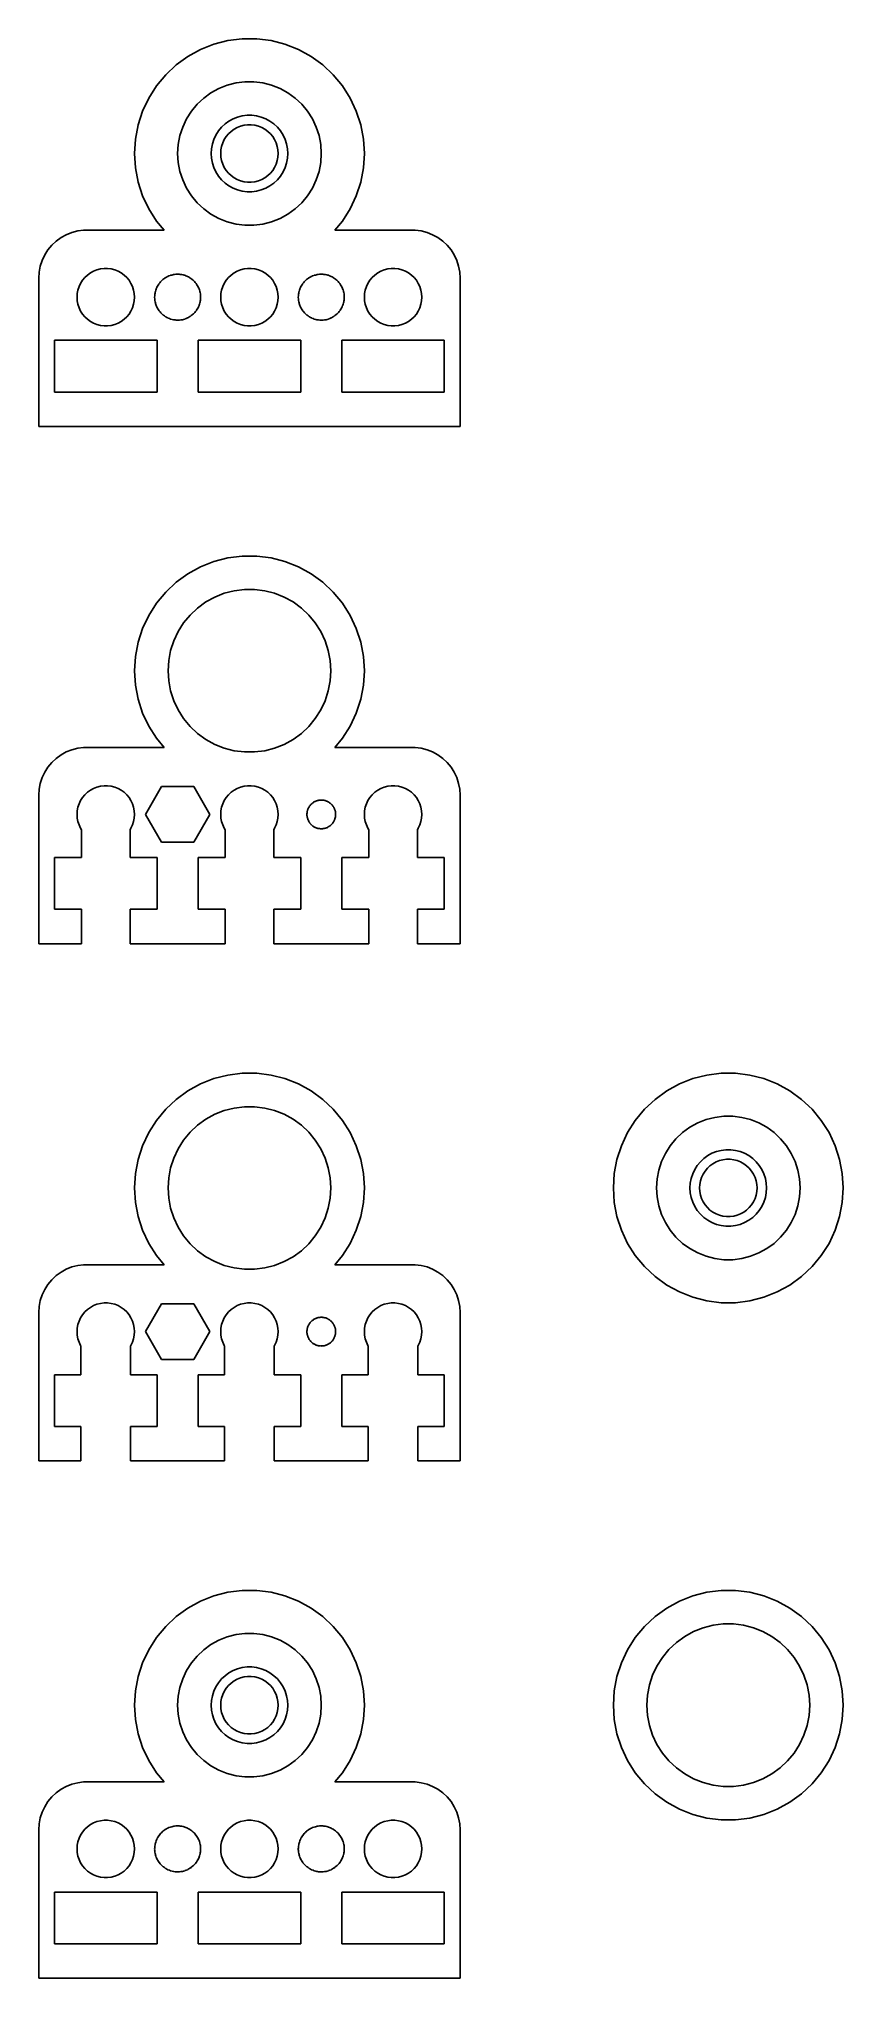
# Model space of a CAD drawing. Header units: metres. Extents: x -22 to 62, y -28 to 174.
import ezdxf

# ---------------------------------------------------------------- set-up
doc = ezdxf.new("R2010")
doc.units = ezdxf.units.M

msp = doc.modelspace()

# ---------------------------------------------------------------- linework, layer by layer
for p, q in [((-6.42992, 172.132), (-7.64908, 171.246)), ((-5.10934, 172.858), (-6.42992, 172.132)), ((-3.70819, 173.413), (-5.10934, 172.858)), ((-2.24857, 173.787), (-3.70819, 173.413)), ((-0.75348, 173.976), (-2.24857, 173.787)), ((0.75348, 173.976), (-0.75348, 173.976)), ((2.24857, 173.787), (0.75348, 173.976)), ((3.70819, 173.413), (2.24857, 173.787)), ((5.10934, 172.858), (3.70819, 173.413)), ((6.42992, 172.132), (5.10934, 172.858)), ((7.64908, 171.246), (6.42992, 172.132)), ((-8.74762, 170.215), (-9.70819, 169.053)), ((-7.64908, 171.246), (-8.74762, 170.215)), ((8.74762, 170.215), (7.64908, 171.246)), ((9.70819, 169.053), (8.74762, 170.215)), ((-9.70819, 169.053), (-10.5157, 167.781)), ((-4.78067, 167.779), (-4.01869, 168.332)), ((-4.01869, 168.332), (-3.19334, 168.786)), ((-3.19334, 168.786), (-2.31763, 169.133)), ((-2.31763, 169.133), (-1.40535, 169.367)), ((-1.40535, 169.367), (-0.47092, 169.485)), ((-0.47092, 169.485), (0.47092, 169.485)), ((0.47092, 169.485), (1.40535, 169.367)), ((1.40535, 169.367), (2.31763, 169.133)), ((2.31763, 169.133), (3.19334, 168.786)), ((3.19334, 168.786), (4.01869, 168.332)), ((4.01869, 168.332), (4.78067, 167.779)), ((10.5157, 167.781), (9.70819, 169.053)), ((-11.1573, 166.417), (-11.623, 164.984)), ((-10.5157, 167.781), (-11.1573, 166.417)), ((-6.5723, 165.613), (-6.06763, 166.408)), ((-6.06763, 166.408), (-5.46725, 167.134)), ((-5.46725, 167.134), (-4.78067, 167.779)), ((4.78067, 167.779), (5.46725, 167.134)), ((5.46725, 167.134), (6.06763, 166.408)), ((6.06763, 166.408), (6.5723, 165.613)), ((11.1573, 166.417), (10.5157, 167.781)), ((11.623, 164.984), (11.1573, 166.417)), ((-11.623, 164.984), (-11.9054, 163.504)), ((-7.26436, 163.865), (-6.97331, 164.761)), ((-6.97331, 164.761), (-6.5723, 165.613)), ((-3.23605, 164.351), (-3.50522, 163.927)), ((-2.91586, 164.738), (-3.23605, 164.351)), ((-2.54968, 165.082), (-2.91586, 164.738)), ((-2.1433, 165.377), (-2.54968, 165.082)), ((-2.42705, 163.763), (-2.1869, 164.054)), ((-2.1869, 164.054), (-1.91226, 164.312)), ((-1.70311, 165.619), (-2.1433, 165.377)), ((-1.91226, 164.312), (-1.60747, 164.533)), ((-1.23605, 165.804), (-1.70311, 165.619)), ((-1.60747, 164.533), (-1.27733, 164.714)), ((-1.27733, 164.714), (-0.92705, 164.853)), ((-0.74951, 165.929), (-1.23605, 165.804)), ((-0.92705, 164.853), (-0.56213, 164.947)), ((-0.25116, 165.992), (-0.74951, 165.929)), ((-0.56213, 164.947), (-0.18837, 164.994)), ((0.25116, 165.992), (-0.25116, 165.992)), ((-0.18837, 164.994), (0.18837, 164.994)), ((0.18837, 164.994), (0.56213, 164.947)), ((0.74951, 165.929), (0.25116, 165.992)), ((0.56213, 164.947), (0.92705, 164.853)), ((1.23605, 165.804), (0.74951, 165.929)), ((0.92705, 164.853), (1.27733, 164.714)), ((1.70311, 165.619), (1.23605, 165.804)), ((1.27733, 164.714), (1.60747, 164.533)), ((1.60747, 164.533), (1.91226, 164.312)), ((2.1433, 165.377), (1.70311, 165.619)), ((1.91226, 164.312), (2.1869, 164.054)), ((2.54968, 165.082), (2.1433, 165.377)), ((2.1869, 164.054), (2.42705, 163.763)), ((2.91586, 164.738), (2.54968, 165.082)), ((3.23605, 164.351), (2.91586, 164.738)), ((3.50522, 163.927), (3.23605, 164.351)), ((6.5723, 165.613), (6.97331, 164.761)), ((6.97331, 164.761), (7.26436, 163.865)), ((11.9054, 163.504), (11.623, 164.984)), ((-11.9054, 163.504), (-12, 162)), ((-12, 162), (-11.9054, 160.496)), ((-7.5, 162), (-7.44086, 162.94)), ((-7.44086, 161.06), (-7.5, 162)), ((-7.44086, 162.94), (-7.26436, 163.865)), ((-3.96844, 162.501), (-4, 162)), ((-4, 162), (-3.96844, 161.499)), ((-3.87433, 162.995), (-3.96844, 162.501)), ((-3.7191, 163.472), (-3.87433, 162.995)), ((-3.50522, 163.927), (-3.7191, 163.472)), ((-3, 162), (-2.97633, 162.376)), ((-2.97633, 161.624), (-3, 162)), ((-2.97633, 162.376), (-2.90575, 162.746)), ((-2.90575, 162.746), (-2.78932, 163.104)), ((-2.78932, 163.104), (-2.62891, 163.445)), ((-2.62891, 163.445), (-2.42705, 163.763)), ((2.42705, 163.763), (2.62891, 163.445)), ((2.62891, 163.445), (2.78932, 163.104)), ((2.78932, 163.104), (2.90575, 162.746)), ((2.90575, 162.746), (2.97633, 162.376)), ((2.97633, 162.376), (3, 162)), ((3, 162), (2.97633, 161.624)), ((3.7191, 163.472), (3.50522, 163.927)), ((3.87433, 162.995), (3.7191, 163.472)), ((3.96844, 162.501), (3.87433, 162.995)), ((4, 162), (3.96844, 162.501)), ((3.96844, 161.499), (4, 162)), ((7.26436, 163.865), (7.44086, 162.94)), ((7.44086, 162.94), (7.5, 162)), ((7.5, 162), (7.44086, 161.06)), ((12, 162), (11.9054, 163.504)), ((11.9054, 160.496), (12, 162)), ((-11.9054, 160.496), (-11.623, 159.016)), ((-7.26436, 160.135), (-7.44086, 161.06)), ((-6.97331, 159.239), (-7.26436, 160.135)), ((-3.96844, 161.499), (-3.87433, 161.005)), ((-3.87433, 161.005), (-3.7191, 160.528)), ((-3.7191, 160.528), (-3.50522, 160.073)), ((-3.50522, 160.073), (-3.23605, 159.649)), ((-2.90575, 161.254), (-2.97633, 161.624)), ((-2.78932, 160.896), (-2.90575, 161.254)), ((-2.62891, 160.555), (-2.78932, 160.896)), ((-2.42705, 160.237), (-2.62891, 160.555)), ((-2.1869, 159.946), (-2.42705, 160.237)), ((2.42705, 160.237), (2.1869, 159.946)), ((2.62891, 160.555), (2.42705, 160.237)), ((2.78932, 160.896), (2.62891, 160.555)), ((2.90575, 161.254), (2.78932, 160.896)), ((2.97633, 161.624), (2.90575, 161.254)), ((3.23605, 159.649), (3.50522, 160.073)), ((3.50522, 160.073), (3.7191, 160.528)), ((3.7191, 160.528), (3.87433, 161.005)), ((3.87433, 161.005), (3.96844, 161.499)), ((7.26436, 160.135), (6.97331, 159.239)), ((7.44086, 161.06), (7.26436, 160.135)), ((11.623, 159.016), (11.9054, 160.496)), ((-11.623, 159.016), (-11.1573, 157.583)), ((-6.5723, 158.387), (-6.97331, 159.239)), ((-6.06763, 157.592), (-6.5723, 158.387)), ((-3.23605, 159.649), (-2.91586, 159.262)), ((-2.91586, 159.262), (-2.54968, 158.918)), ((-2.54968, 158.918), (-2.1433, 158.623)), ((-1.91226, 159.688), (-2.1869, 159.946)), ((-2.1433, 158.623), (-1.70311, 158.381)), ((-1.60747, 159.467), (-1.91226, 159.688)), ((-1.70311, 158.381), (-1.23605, 158.196)), ((-1.27733, 159.286), (-1.60747, 159.467)), ((-0.92705, 159.147), (-1.27733, 159.286)), ((-1.23605, 158.196), (-0.74951, 158.071)), ((-0.56213, 159.053), (-0.92705, 159.147)), ((-0.74951, 158.071), (-0.25116, 158.008)), ((-0.18837, 159.006), (-0.56213, 159.053)), ((-0.25116, 158.008), (0.25116, 158.008)), ((0.18837, 159.006), (-0.18837, 159.006)), ((0.56213, 159.053), (0.18837, 159.006)), ((0.25116, 158.008), (0.74951, 158.071)), ((0.92705, 159.147), (0.56213, 159.053)), ((0.74951, 158.071), (1.23605, 158.196)), ((1.27733, 159.286), (0.92705, 159.147)), ((1.23605, 158.196), (1.70311, 158.381)), ((1.60747, 159.467), (1.27733, 159.286)), ((1.91226, 159.688), (1.60747, 159.467)), ((1.70311, 158.381), (2.1433, 158.623)), ((2.1869, 159.946), (1.91226, 159.688)), ((2.1433, 158.623), (2.54968, 158.918)), ((2.54968, 158.918), (2.91586, 159.262)), ((2.91586, 159.262), (3.23605, 159.649)), ((6.5723, 158.387), (6.06763, 157.592)), ((6.97331, 159.239), (6.5723, 158.387)), ((11.1573, 157.583), (11.623, 159.016)), ((-11.1573, 157.583), (-10.5157, 156.219)), ((-10.5157, 156.219), (-9.70819, 154.947)), ((-5.46725, 156.866), (-6.06763, 157.592)), ((-4.78067, 156.221), (-5.46725, 156.866)), ((-4.01869, 155.668), (-4.78067, 156.221)), ((4.78067, 156.221), (4.01869, 155.668)), ((5.46725, 156.866), (4.78067, 156.221)), ((6.06763, 157.592), (5.46725, 156.866)), ((9.70819, 154.947), (10.5157, 156.219)), ((10.5157, 156.219), (11.1573, 157.583)), ((-17.9369, 153.911), (-18.5451, 153.755)), ((-17.3139, 153.99), (-17.9369, 153.911)), ((-8.91696, 153.99), (-17.3139, 153.99)), ((-9.70819, 154.947), (-8.91696, 153.99)), ((-3.19334, 155.214), (-4.01869, 155.668)), ((-2.31763, 154.867), (-3.19334, 155.214)), ((-1.40535, 154.633), (-2.31763, 154.867)), ((-0.47092, 154.515), (-1.40535, 154.633)), ((0.47092, 154.515), (-0.47092, 154.515)), ((1.40535, 154.633), (0.47092, 154.515)), ((2.31763, 154.867), (1.40535, 154.633)), ((3.19334, 155.214), (2.31763, 154.867)), ((4.01869, 155.668), (3.19334, 155.214)), ((8.91696, 153.99), (9.70819, 154.947)), ((17.3139, 153.99), (8.91696, 153.99)), ((17.9369, 153.911), (17.3139, 153.99)), ((18.5451, 153.755), (17.9369, 153.911)), ((-21.0451, 151.939), (-21.3815, 151.409)), ((-20.6448, 152.423), (-21.0451, 151.939)), ((-20.1871, 152.853), (-20.6448, 152.423)), ((-19.6791, 153.222), (-20.1871, 152.853)), ((-19.1289, 153.524), (-19.6791, 153.222)), ((-18.5451, 153.755), (-19.1289, 153.524)), ((19.1289, 153.524), (18.5451, 153.755)), ((19.6791, 153.222), (19.1289, 153.524)), ((20.1871, 152.853), (19.6791, 153.222)), ((20.6448, 152.423), (20.1871, 152.853)), ((21.0451, 151.939), (20.6448, 152.423)), ((21.3815, 151.409), (21.0451, 151.939)), ((-21.8429, 150.243), (-21.9606, 149.627)), ((-21.6489, 150.841), (-21.8429, 150.243)), ((-21.3815, 151.409), (-21.6489, 150.841)), ((-16.2773, 149.714), (-15.927, 149.853)), ((-15.927, 149.853), (-15.5621, 149.947)), ((-15.5621, 149.947), (-15.1884, 149.994)), ((-15.1884, 149.994), (-14.8116, 149.994)), ((-14.8116, 149.994), (-14.4379, 149.947)), ((-14.4379, 149.947), (-14.0729, 149.853)), ((-14.0729, 149.853), (-13.7227, 149.714)), ((-1.27733, 149.714), (-0.92705, 149.853)), ((-0.92705, 149.853), (-0.56213, 149.947)), ((-0.56213, 149.947), (-0.18837, 149.994)), ((-0.18837, 149.994), (0.18837, 149.994)), ((0.18837, 149.994), (0.56213, 149.947)), ((0.56213, 149.947), (0.92705, 149.853)), ((0.92705, 149.853), (1.27733, 149.714)), ((13.7227, 149.714), (14.0729, 149.853)), ((14.0729, 149.853), (14.4379, 149.947)), ((14.4379, 149.947), (14.8116, 149.994)), ((14.8116, 149.994), (15.1884, 149.994)), ((15.1884, 149.994), (15.5621, 149.947)), ((15.5621, 149.947), (15.927, 149.853)), ((15.927, 149.853), (16.2773, 149.714)), ((21.6489, 150.841), (21.3815, 151.409)), ((21.8429, 150.243), (21.6489, 150.841)), ((21.9606, 149.627), (21.8429, 150.243)), ((-21.9606, 149.627), (-22, 149)), ((-22, 149), (-22, 133.5)), ((-17.9057, 147.746), (-17.7893, 148.104)), ((-17.7893, 148.104), (-17.6289, 148.445)), ((-17.6289, 148.445), (-17.427, 148.763)), ((-17.427, 148.763), (-17.1869, 149.054)), ((-17.1869, 149.054), (-16.9123, 149.312)), ((-16.9123, 149.312), (-16.6075, 149.533)), ((-16.6075, 149.533), (-16.2773, 149.714)), ((-13.7227, 149.714), (-13.3925, 149.533)), ((-13.3925, 149.533), (-13.0877, 149.312)), ((-13.0877, 149.312), (-12.8131, 149.054)), ((-12.8131, 149.054), (-12.5729, 148.763)), ((-12.5729, 148.763), (-12.3711, 148.445)), ((-12.3711, 148.445), (-12.2107, 148.104)), ((-12.2107, 148.104), (-12.0942, 147.746)), ((-9.78577, 147.716), (-9.74947, 147.837)), ((-9.74947, 147.837), (-9.73923, 147.86)), ((-9.73923, 147.86), (-9.73146, 147.883)), ((-9.73146, 147.883), (-9.67798, 147.997)), ((-9.67798, 147.997), (-9.62688, 148.112)), ((-9.62688, 148.112), (-9.61385, 148.133)), ((-9.61385, 148.133), (-9.60313, 148.156)), ((-9.60313, 148.156), (-9.53583, 148.262)), ((-9.53583, 148.262), (-9.47075, 148.37)), ((-9.47075, 148.37), (-9.45512, 148.389)), ((-9.45512, 148.389), (-9.44164, 148.411)), ((-9.44164, 148.411), (-9.36157, 148.507)), ((-9.36157, 148.507), (-9.28354, 148.606)), ((-9.28354, 148.606), (-9.26556, 148.624)), ((-9.26556, 148.624), (-9.24951, 148.643)), ((-9.24951, 148.643), (-9.15794, 148.729)), ((-9.15794, 148.729), (-9.06821, 148.817)), ((-9.06821, 148.817), (-9.04816, 148.832)), ((-9.04816, 148.832), (-9.02982, 148.849)), ((-9.02982, 148.849), (-8.92818, 148.923)), ((-8.92818, 148.923), (-8.82812, 148.999)), ((-8.82812, 148.999), (-8.80634, 149.012)), ((-8.80634, 149.012), (-8.78598, 149.026)), ((-8.78598, 149.026), (-8.67592, 149.087)), ((-8.67592, 149.087), (-8.56712, 149.15)), ((-8.56712, 149.15), (-8.54391, 149.159)), ((-8.54391, 149.159), (-8.52187, 149.172)), ((-8.52187, 149.172), (-8.40508, 149.218)), ((-8.40508, 149.218), (-8.28928, 149.267)), ((-8.28928, 149.267), (-8.26503, 149.273)), ((-8.26503, 149.273), (-8.24164, 149.283)), ((-8.24164, 149.283), (-8.11996, 149.314)), ((-8.11996, 149.314), (-7.99898, 149.348)), ((-7.99898, 149.348), (-7.97408, 149.351)), ((-7.97408, 149.351), (-7.94971, 149.357)), ((-7.94971, 149.357), (-7.8251, 149.373)), ((-7.8251, 149.373), (-7.70082, 149.392)), ((-7.70082, 149.392), (-7.67566, 149.392)), ((-7.67566, 149.392), (-7.6507, 149.395)), ((-7.6507, 149.395), (-7.52507, 149.395)), ((-7.52507, 149.395), (-7.39949, 149.398)), ((-7.39949, 149.398), (-7.37447, 149.395)), ((-7.37447, 149.395), (-7.34929, 149.395)), ((-7.34929, 149.395), (-7.22467, 149.38)), ((-7.22467, 149.38), (-7.09975, 149.366)), ((-7.09975, 149.366), (-7.07524, 149.361)), ((-7.07524, 149.361), (-7.05028, 149.357)), ((-7.05028, 149.357), (-6.92862, 149.326)), ((-6.92862, 149.326), (-6.80632, 149.298)), ((-6.80632, 149.298), (-6.78273, 149.289)), ((-6.78273, 149.289), (-6.75835, 149.283)), ((-6.75835, 149.283), (-6.64157, 149.236)), ((-6.64157, 149.236), (-6.52382, 149.193)), ((-6.52382, 149.193), (-6.50151, 149.181)), ((-6.50151, 149.181), (-6.47812, 149.172)), ((-6.47812, 149.172), (-6.36806, 149.111)), ((-6.36806, 149.111), (-6.25673, 149.053)), ((-6.25673, 149.053), (-6.23607, 149.039)), ((-6.23607, 149.039), (-6.214, 149.026)), ((-6.214, 149.026), (-6.11238, 148.953)), ((-6.11238, 148.953), (-6.00923, 148.881)), ((-6.00923, 148.881), (-5.99054, 148.864)), ((-5.99054, 148.864), (-5.97017, 148.849)), ((-5.97017, 148.849), (-5.87862, 148.763)), ((-5.87862, 148.763), (-5.78526, 148.679)), ((-5.78526, 148.679), (-5.76881, 148.66)), ((-5.76881, 148.66), (-5.75047, 148.643)), ((-5.75047, 148.643), (-5.67041, 148.546)), ((-5.67041, 148.546), (-5.58832, 148.451)), ((-5.58832, 148.451), (-5.57439, 148.43)), ((-5.57439, 148.43), (-5.55835, 148.411)), ((-5.55835, 148.411), (-5.49106, 148.305)), ((-5.49106, 148.305), (-5.42152, 148.2)), ((-5.42152, 148.2), (-5.41034, 148.177)), ((-5.41034, 148.177), (-5.39685, 148.156)), ((-5.39685, 148.156), (-5.34338, 148.043)), ((-5.34338, 148.043), (-5.28752, 147.93)), ((-5.28752, 147.93), (-5.27925, 147.906)), ((-5.27925, 147.906), (-5.26852, 147.883)), ((-5.26852, 147.883), (-5.22971, 147.764)), ((-2.90575, 147.746), (-2.78932, 148.104)), ((-2.78932, 148.104), (-2.62891, 148.445)), ((-2.62891, 148.445), (-2.42705, 148.763)), ((-2.42705, 148.763), (-2.1869, 149.054)), ((-2.1869, 149.054), (-1.91226, 149.312)), ((-1.91226, 149.312), (-1.60747, 149.533)), ((-1.60747, 149.533), (-1.27733, 149.714)), ((1.27733, 149.714), (1.60747, 149.533)), ((1.60747, 149.533), (1.91226, 149.312)), ((1.91226, 149.312), (2.1869, 149.054)), ((2.1869, 149.054), (2.42705, 148.763)), ((2.42705, 148.763), (2.62891, 148.445)), ((2.62891, 148.445), (2.78932, 148.104)), ((2.78932, 148.104), (2.90575, 147.746)), ((5.21422, 147.716), (5.25052, 147.837)), ((5.25052, 147.837), (5.26076, 147.86)), ((5.26076, 147.86), (5.26852, 147.883)), ((5.26852, 147.883), (5.32201, 147.997)), ((5.32201, 147.997), (5.37311, 148.112)), ((5.37311, 148.112), (5.38614, 148.133)), ((5.38614, 148.133), (5.39685, 148.156)), ((5.39685, 148.156), (5.46416, 148.262)), ((5.46416, 148.262), (5.52924, 148.37)), ((5.52924, 148.37), (5.54486, 148.389)), ((5.54486, 148.389), (5.55835, 148.411)), ((5.55835, 148.411), (5.63841, 148.507)), ((5.63841, 148.507), (5.71645, 148.606)), ((5.71645, 148.606), (5.73442, 148.624)), ((5.73442, 148.624), (5.75047, 148.643)), ((5.75047, 148.643), (5.84204, 148.729)), ((5.84204, 148.729), (5.93178, 148.817)), ((5.93178, 148.817), (5.95183, 148.832)), ((5.95183, 148.832), (5.97017, 148.849)), ((5.97017, 148.849), (6.07181, 148.923)), ((6.07181, 148.923), (6.17186, 148.999)), ((6.17186, 148.999), (6.19365, 149.012)), ((6.19365, 149.012), (6.214, 149.026)), ((6.214, 149.026), (6.32407, 149.087)), ((6.32407, 149.087), (6.43286, 149.15)), ((6.43286, 149.15), (6.45607, 149.159)), ((6.45607, 149.159), (6.47812, 149.172)), ((6.47812, 149.172), (6.59491, 149.218)), ((6.59491, 149.218), (6.71071, 149.267)), ((6.71071, 149.267), (6.73495, 149.273)), ((6.73495, 149.273), (6.75835, 149.283)), ((6.75835, 149.283), (6.88002, 149.314)), ((6.88002, 149.314), (7.00101, 149.348)), ((7.00101, 149.348), (7.02591, 149.351)), ((7.02591, 149.351), (7.05028, 149.357)), ((7.05028, 149.357), (7.17488, 149.373)), ((7.17488, 149.373), (7.29916, 149.392)), ((7.29916, 149.392), (7.32433, 149.392)), ((7.32433, 149.392), (7.34929, 149.395)), ((7.34929, 149.395), (7.47491, 149.395)), ((7.47491, 149.395), (7.60049, 149.398)), ((7.60049, 149.398), (7.62552, 149.395)), ((7.62552, 149.395), (7.6507, 149.395)), ((7.6507, 149.395), (7.77531, 149.38)), ((7.77531, 149.38), (7.90024, 149.366)), ((7.90024, 149.366), (7.92474, 149.361)), ((7.92474, 149.361), (7.94971, 149.357)), ((7.94971, 149.357), (8.07137, 149.326)), ((8.07137, 149.326), (8.19366, 149.298)), ((8.19366, 149.298), (8.21725, 149.289)), ((8.21725, 149.289), (8.24164, 149.283)), ((8.24164, 149.283), (8.35841, 149.236)), ((8.35841, 149.236), (8.47617, 149.193)), ((8.47617, 149.193), (8.49847, 149.181)), ((8.49847, 149.181), (8.52187, 149.172)), ((8.52187, 149.172), (8.63193, 149.111)), ((8.63193, 149.111), (8.74326, 149.053)), ((8.74326, 149.053), (8.76392, 149.039)), ((8.76392, 149.039), (8.78598, 149.026)), ((8.78598, 149.026), (8.8876, 148.953)), ((8.8876, 148.953), (8.99075, 148.881)), ((8.99075, 148.881), (9.00945, 148.864)), ((9.00945, 148.864), (9.02982, 148.849)), ((9.02982, 148.849), (9.12137, 148.763)), ((9.12137, 148.763), (9.21472, 148.679)), ((9.21472, 148.679), (9.23117, 148.66)), ((9.23117, 148.66), (9.24951, 148.643)), ((9.24951, 148.643), (9.32957, 148.546)), ((9.32957, 148.546), (9.41167, 148.451)), ((9.41167, 148.451), (9.4256, 148.43)), ((9.4256, 148.43), (9.44164, 148.411)), ((9.44164, 148.411), (9.50893, 148.305)), ((9.50893, 148.305), (9.57846, 148.2)), ((9.57846, 148.2), (9.58965, 148.177)), ((9.58965, 148.177), (9.60313, 148.156)), ((9.60313, 148.156), (9.6566, 148.043)), ((9.6566, 148.043), (9.71246, 147.93)), ((9.71246, 147.93), (9.72073, 147.906)), ((9.72073, 147.906), (9.73146, 147.883)), ((9.73146, 147.883), (9.77028, 147.764)), ((12.0942, 147.746), (12.2107, 148.104)), ((12.2107, 148.104), (12.3711, 148.445)), ((12.3711, 148.445), (12.5729, 148.763)), ((12.5729, 148.763), (12.8131, 149.054)), ((12.8131, 149.054), (13.0877, 149.312)), ((13.0877, 149.312), (13.3925, 149.533)), ((13.3925, 149.533), (13.7227, 149.714)), ((16.2773, 149.714), (16.6075, 149.533)), ((16.6075, 149.533), (16.9123, 149.312)), ((16.9123, 149.312), (17.1869, 149.054)), ((17.1869, 149.054), (17.427, 148.763)), ((17.427, 148.763), (17.6289, 148.445)), ((17.6289, 148.445), (17.7893, 148.104)), ((17.7893, 148.104), (17.9057, 147.746)), ((22, 149), (21.9606, 149.627)), ((22, 133.5), (22, 149)), ((-18, 147), (-17.9763, 147.376)), ((-17.9763, 146.624), (-18, 147)), ((-17.9763, 147.376), (-17.9057, 147.746)), ((-17.9057, 146.254), (-17.9763, 146.624)), ((-17.7893, 145.896), (-17.9057, 146.254)), ((-17.6289, 145.555), (-17.7893, 145.896)), ((-12.2107, 145.896), (-12.3711, 145.555)), ((-12.0942, 146.254), (-12.2107, 145.896)), ((-12.0942, 147.746), (-12.0237, 147.376)), ((-12.0237, 146.624), (-12.0942, 146.254)), ((-12.0237, 147.376), (-12, 147)), ((-12, 147), (-12.0237, 146.624)), ((-9.89999, 147), (-9.89211, 147.125)), ((-9.89841, 146.975), (-9.89999, 147)), ((-9.89946, 146.95), (-9.89841, 146.975)), ((-9.88896, 146.825), (-9.89946, 146.95)), ((-9.89211, 147.125), (-9.88684, 147.251)), ((-9.88107, 146.699), (-9.88896, 146.825)), ((-9.88684, 147.251), (-9.88264, 147.276)), ((-9.88264, 147.276), (-9.88107, 147.301)), ((-9.88107, 147.301), (-9.85753, 147.424)), ((-9.87636, 146.674), (-9.88107, 146.699)), ((-9.87425, 146.649), (-9.87636, 146.674)), ((-9.84813, 146.527), (-9.87425, 146.649)), ((-9.85753, 147.424), (-9.83658, 147.548)), ((-9.82458, 146.403), (-9.84813, 146.527)), ((-9.83658, 147.548), (-9.82932, 147.572)), ((-9.82932, 147.572), (-9.82458, 147.597)), ((-9.82458, 147.597), (-9.78577, 147.716)), ((-9.81682, 146.379), (-9.82458, 146.403)), ((-9.81158, 146.355), (-9.81682, 146.379)), ((-9.77028, 146.236), (-9.81158, 146.355)), ((-9.73146, 146.117), (-9.77028, 146.236)), ((-9.72073, 146.094), (-9.73146, 146.117)), ((-9.71246, 146.07), (-9.72073, 146.094)), ((-9.6566, 145.957), (-9.71246, 146.07)), ((-9.60313, 145.844), (-9.6566, 145.957)), ((-9.58965, 145.823), (-9.60313, 145.844)), ((-9.57846, 145.8), (-9.58965, 145.823)), ((-9.50893, 145.695), (-9.57846, 145.8)), ((-5.39685, 145.844), (-5.46416, 145.738)), ((-5.38614, 145.867), (-5.39685, 145.844)), ((-5.37311, 145.888), (-5.38614, 145.867)), ((-5.32201, 146.003), (-5.37311, 145.888)), ((-5.26852, 146.117), (-5.32201, 146.003)), ((-5.26076, 146.14), (-5.26852, 146.117)), ((-5.25052, 146.163), (-5.26076, 146.14)), ((-5.21422, 146.284), (-5.25052, 146.163)), ((-5.22971, 147.764), (-5.1884, 147.645)), ((-5.1754, 146.403), (-5.21422, 146.284)), ((-5.1884, 147.645), (-5.18317, 147.621)), ((-5.18317, 147.621), (-5.1754, 147.597)), ((-5.1754, 147.597), (-5.15186, 147.473)), ((-5.17067, 146.428), (-5.1754, 146.403)), ((-5.16341, 146.452), (-5.17067, 146.428)), ((-5.14246, 146.576), (-5.16341, 146.452)), ((-5.15186, 147.473), (-5.12573, 147.351)), ((-5.11891, 146.699), (-5.14246, 146.576)), ((-5.12573, 147.351), (-5.12363, 147.326)), ((-5.12363, 147.326), (-5.11891, 147.301)), ((-5.11891, 147.301), (-5.11102, 147.175)), ((-5.11734, 146.724), (-5.11891, 146.699)), ((-5.11314, 146.749), (-5.11734, 146.724)), ((-5.10788, 146.875), (-5.11314, 146.749)), ((-5.11102, 147.175), (-5.10052, 147.05)), ((-5.09999, 147), (-5.10788, 146.875)), ((-5.10052, 147.05), (-5.10158, 147.025)), ((-5.10158, 147.025), (-5.09999, 147)), ((-3, 147), (-2.97633, 147.376)), ((-2.97633, 146.624), (-3, 147)), ((-2.97633, 147.376), (-2.90575, 147.746)), ((-2.90575, 146.254), (-2.97633, 146.624)), ((-2.78932, 145.896), (-2.90575, 146.254)), ((-2.62891, 145.555), (-2.78932, 145.896)), ((2.78932, 145.896), (2.62891, 145.555)), ((2.90575, 146.254), (2.78932, 145.896)), ((2.90575, 147.746), (2.97633, 147.376)), ((2.97633, 146.624), (2.90575, 146.254)), ((2.97633, 147.376), (3, 147)), ((3, 147), (2.97633, 146.624)), ((5.09999, 147), (5.10788, 147.125)), ((5.10158, 146.975), (5.09999, 147)), ((5.10052, 146.95), (5.10158, 146.975)), ((5.11102, 146.825), (5.10052, 146.95)), ((5.10788, 147.125), (5.11314, 147.251)), ((5.11891, 146.699), (5.11102, 146.825)), ((5.11314, 147.251), (5.11734, 147.276)), ((5.11734, 147.276), (5.11891, 147.301)), ((5.11891, 147.301), (5.14246, 147.424)), ((5.12363, 146.674), (5.11891, 146.699)), ((5.12573, 146.649), (5.12363, 146.674)), ((5.15186, 146.527), (5.12573, 146.649)), ((5.14246, 147.424), (5.16341, 147.548)), ((5.1754, 146.403), (5.15186, 146.527)), ((5.16341, 147.548), (5.17067, 147.572)), ((5.17067, 147.572), (5.1754, 147.597)), ((5.1754, 147.597), (5.21422, 147.716)), ((5.18317, 146.379), (5.1754, 146.403)), ((5.1884, 146.355), (5.18317, 146.379)), ((5.22971, 146.236), (5.1884, 146.355)), ((5.26852, 146.117), (5.22971, 146.236)), ((5.27925, 146.094), (5.26852, 146.117)), ((5.28752, 146.07), (5.27925, 146.094)), ((5.34338, 145.957), (5.28752, 146.07)), ((5.39685, 145.844), (5.34338, 145.957)), ((5.41034, 145.823), (5.39685, 145.844)), ((5.42152, 145.8), (5.41034, 145.823)), ((5.49106, 145.695), (5.42152, 145.8)), ((9.60313, 145.844), (9.53583, 145.738)), ((9.61385, 145.867), (9.60313, 145.844)), ((9.62688, 145.888), (9.61385, 145.867)), ((9.67798, 146.003), (9.62688, 145.888)), ((9.73146, 146.117), (9.67798, 146.003)), ((9.73923, 146.14), (9.73146, 146.117)), ((9.74947, 146.163), (9.73923, 146.14)), ((9.78577, 146.284), (9.74947, 146.163)), ((9.77028, 147.764), (9.81158, 147.645)), ((9.82458, 146.403), (9.78577, 146.284)), ((9.81158, 147.645), (9.81682, 147.621)), ((9.81682, 147.621), (9.82458, 147.597)), ((9.82458, 147.597), (9.84813, 147.473)), ((9.82932, 146.428), (9.82458, 146.403)), ((9.83658, 146.452), (9.82932, 146.428)), ((9.85753, 146.576), (9.83658, 146.452)), ((9.84813, 147.473), (9.87425, 147.351)), ((9.88107, 146.699), (9.85753, 146.576)), ((9.87425, 147.351), (9.87636, 147.326)), ((9.87636, 147.326), (9.88107, 147.301)), ((9.88107, 147.301), (9.88896, 147.175)), ((9.88264, 146.724), (9.88107, 146.699)), ((9.88684, 146.749), (9.88264, 146.724)), ((9.89211, 146.875), (9.88684, 146.749)), ((9.88896, 147.175), (9.89946, 147.05)), ((9.89999, 147), (9.89211, 146.875)), ((9.89946, 147.05), (9.89841, 147.025)), ((9.89841, 147.025), (9.89999, 147)), ((12, 147), (12.0237, 147.376)), ((12.0237, 146.624), (12, 147)), ((12.0237, 147.376), (12.0942, 147.746)), ((12.0942, 146.254), (12.0237, 146.624)), ((12.2107, 145.896), (12.0942, 146.254)), ((12.3711, 145.555), (12.2107, 145.896)), ((17.7893, 145.896), (17.6289, 145.555)), ((17.9057, 146.254), (17.7893, 145.896)), ((17.9057, 147.746), (17.9763, 147.376)), ((17.9763, 146.624), (17.9057, 146.254)), ((17.9763, 147.376), (18, 147)), ((18, 147), (17.9763, 146.624)), ((-17.427, 145.237), (-17.6289, 145.555)), ((-17.1869, 144.946), (-17.427, 145.237)), ((-16.9123, 144.688), (-17.1869, 144.946)), ((-16.6075, 144.467), (-16.9123, 144.688)), ((-16.2773, 144.286), (-16.6075, 144.467)), ((-15.927, 144.147), (-16.2773, 144.286)), ((-15.5621, 144.053), (-15.927, 144.147)), ((-15.1884, 144.006), (-15.5621, 144.053)), ((-14.8116, 144.006), (-15.1884, 144.006)), ((-14.4379, 144.053), (-14.8116, 144.006)), ((-14.0729, 144.147), (-14.4379, 144.053)), ((-13.7227, 144.286), (-14.0729, 144.147)), ((-13.3925, 144.467), (-13.7227, 144.286)), ((-13.0877, 144.688), (-13.3925, 144.467)), ((-12.8131, 144.946), (-13.0877, 144.688)), ((-12.5729, 145.237), (-12.8131, 144.946)), ((-12.3711, 145.555), (-12.5729, 145.237)), ((-9.44164, 145.589), (-9.50893, 145.695)), ((-9.4256, 145.57), (-9.44164, 145.589)), ((-9.41167, 145.549), (-9.4256, 145.57)), ((-9.32957, 145.454), (-9.41167, 145.549)), ((-9.24951, 145.357), (-9.32957, 145.454)), ((-9.23117, 145.34), (-9.24951, 145.357)), ((-9.21472, 145.321), (-9.23117, 145.34)), ((-9.12137, 145.237), (-9.21472, 145.321)), ((-9.02982, 145.151), (-9.12137, 145.237)), ((-9.00945, 145.136), (-9.02982, 145.151)), ((-8.99075, 145.119), (-9.00945, 145.136)), ((-8.8876, 145.047), (-8.99075, 145.119)), ((-8.78598, 144.974), (-8.8876, 145.047)), ((-8.76392, 144.962), (-8.78598, 144.974)), ((-8.74326, 144.947), (-8.76392, 144.962)), ((-8.63193, 144.889), (-8.74326, 144.947)), ((-8.52187, 144.828), (-8.63193, 144.889)), ((-8.49847, 144.819), (-8.52187, 144.828)), ((-8.47617, 144.807), (-8.49847, 144.819)), ((-8.35841, 144.764), (-8.47617, 144.807)), ((-8.24164, 144.717), (-8.35841, 144.764)), ((-8.21725, 144.711), (-8.24164, 144.717)), ((-8.19366, 144.702), (-8.21725, 144.711)), ((-8.07137, 144.674), (-8.19366, 144.702)), ((-7.94971, 144.643), (-8.07137, 144.674)), ((-7.92474, 144.639), (-7.94971, 144.643)), ((-7.90024, 144.634), (-7.92474, 144.639)), ((-7.77531, 144.62), (-7.90024, 144.634)), ((-7.6507, 144.605), (-7.77531, 144.62)), ((-7.62552, 144.605), (-7.6507, 144.605)), ((-7.60049, 144.602), (-7.62552, 144.605)), ((-7.47491, 144.605), (-7.60049, 144.602)), ((-7.34929, 144.605), (-7.47491, 144.605)), ((-7.32433, 144.608), (-7.34929, 144.605)), ((-7.29916, 144.608), (-7.32433, 144.608)), ((-7.17488, 144.627), (-7.29916, 144.608)), ((-7.05028, 144.643), (-7.17488, 144.627)), ((-7.02591, 144.649), (-7.05028, 144.643)), ((-7.00101, 144.652), (-7.02591, 144.649)), ((-6.88002, 144.686), (-7.00101, 144.652)), ((-6.75835, 144.717), (-6.88002, 144.686)), ((-6.73495, 144.727), (-6.75835, 144.717)), ((-6.71071, 144.734), (-6.73495, 144.727)), ((-6.59491, 144.782), (-6.71071, 144.734)), ((-6.47812, 144.828), (-6.59491, 144.782)), ((-6.45607, 144.841), (-6.47812, 144.828)), ((-6.43286, 144.85), (-6.45607, 144.841)), ((-6.32407, 144.913), (-6.43286, 144.85)), ((-6.214, 144.974), (-6.32407, 144.913)), ((-6.19365, 144.988), (-6.214, 144.974)), ((-6.17186, 145.001), (-6.19365, 144.988)), ((-6.07181, 145.077), (-6.17186, 145.001)), ((-5.97017, 145.151), (-6.07181, 145.077)), ((-5.95183, 145.168), (-5.97017, 145.151)), ((-5.93178, 145.183), (-5.95183, 145.168)), ((-5.84204, 145.271), (-5.93178, 145.183)), ((-5.75047, 145.357), (-5.84204, 145.271)), ((-5.73442, 145.376), (-5.75047, 145.357)), ((-5.71645, 145.394), (-5.73442, 145.376)), ((-5.63841, 145.493), (-5.71645, 145.394)), ((-5.55835, 145.589), (-5.63841, 145.493)), ((-5.54486, 145.611), (-5.55835, 145.589)), ((-5.52924, 145.63), (-5.54486, 145.611)), ((-5.46416, 145.738), (-5.52924, 145.63)), ((-2.42705, 145.237), (-2.62891, 145.555)), ((-2.1869, 144.946), (-2.42705, 145.237)), ((-1.91226, 144.688), (-2.1869, 144.946)), ((-1.60747, 144.467), (-1.91226, 144.688)), ((-1.27733, 144.286), (-1.60747, 144.467)), ((-0.92705, 144.147), (-1.27733, 144.286)), ((-0.56213, 144.053), (-0.92705, 144.147)), ((-0.18837, 144.006), (-0.56213, 144.053)), ((0.18837, 144.006), (-0.18837, 144.006)), ((0.56213, 144.053), (0.18837, 144.006)), ((0.92705, 144.147), (0.56213, 144.053)), ((1.27733, 144.286), (0.92705, 144.147)), ((1.60747, 144.467), (1.27733, 144.286)), ((1.91226, 144.688), (1.60747, 144.467)), ((2.1869, 144.946), (1.91226, 144.688)), ((2.42705, 145.237), (2.1869, 144.946)), ((2.62891, 145.555), (2.42705, 145.237)), ((5.55835, 145.589), (5.49106, 145.695)), ((5.57439, 145.57), (5.55835, 145.589)), ((5.58832, 145.549), (5.57439, 145.57)), ((5.67041, 145.454), (5.58832, 145.549)), ((5.75047, 145.357), (5.67041, 145.454)), ((5.76881, 145.34), (5.75047, 145.357)), ((5.78526, 145.321), (5.76881, 145.34)), ((5.87862, 145.237), (5.78526, 145.321)), ((5.97017, 145.151), (5.87862, 145.237)), ((5.99054, 145.136), (5.97017, 145.151)), ((6.00923, 145.119), (5.99054, 145.136)), ((6.11238, 145.047), (6.00923, 145.119)), ((6.214, 144.974), (6.11238, 145.047)), ((6.23607, 144.962), (6.214, 144.974)), ((6.25673, 144.947), (6.23607, 144.962)), ((6.36806, 144.889), (6.25673, 144.947)), ((6.47812, 144.828), (6.36806, 144.889)), ((6.50151, 144.819), (6.47812, 144.828)), ((6.52382, 144.807), (6.50151, 144.819)), ((6.64157, 144.764), (6.52382, 144.807)), ((6.75835, 144.717), (6.64157, 144.764)), ((6.78273, 144.711), (6.75835, 144.717)), ((6.80632, 144.702), (6.78273, 144.711)), ((6.92862, 144.674), (6.80632, 144.702)), ((7.05028, 144.643), (6.92862, 144.674)), ((7.07524, 144.639), (7.05028, 144.643)), ((7.09975, 144.634), (7.07524, 144.639)), ((7.22467, 144.62), (7.09975, 144.634)), ((7.34929, 144.605), (7.22467, 144.62)), ((7.37447, 144.605), (7.34929, 144.605)), ((7.39949, 144.602), (7.37447, 144.605)), ((7.52507, 144.605), (7.39949, 144.602)), ((7.6507, 144.605), (7.52507, 144.605)), ((7.67566, 144.608), (7.6507, 144.605)), ((7.70082, 144.608), (7.67566, 144.608)), ((7.8251, 144.627), (7.70082, 144.608)), ((7.94971, 144.643), (7.8251, 144.627)), ((7.97408, 144.649), (7.94971, 144.643)), ((7.99898, 144.652), (7.97408, 144.649)), ((8.11996, 144.686), (7.99898, 144.652)), ((8.24164, 144.717), (8.11996, 144.686)), ((8.26503, 144.727), (8.24164, 144.717)), ((8.28928, 144.734), (8.26503, 144.727)), ((8.40508, 144.782), (8.28928, 144.734)), ((8.52187, 144.828), (8.40508, 144.782)), ((8.54391, 144.841), (8.52187, 144.828)), ((8.56712, 144.85), (8.54391, 144.841)), ((8.67592, 144.913), (8.56712, 144.85)), ((8.78598, 144.974), (8.67592, 144.913)), ((8.80634, 144.988), (8.78598, 144.974)), ((8.82812, 145.001), (8.80634, 144.988)), ((8.92818, 145.077), (8.82812, 145.001)), ((9.02982, 145.151), (8.92818, 145.077)), ((9.04816, 145.168), (9.02982, 145.151)), ((9.06821, 145.183), (9.04816, 145.168)), ((9.15794, 145.271), (9.06821, 145.183)), ((9.24951, 145.357), (9.15794, 145.271)), ((9.26556, 145.376), (9.24951, 145.357)), ((9.28354, 145.394), (9.26556, 145.376)), ((9.36157, 145.493), (9.28354, 145.394)), ((9.44164, 145.589), (9.36157, 145.493)), ((9.45512, 145.611), (9.44164, 145.589)), ((9.47075, 145.63), (9.45512, 145.611)), ((9.53583, 145.738), (9.47075, 145.63)), ((12.5729, 145.237), (12.3711, 145.555)), ((12.8131, 144.946), (12.5729, 145.237)), ((13.0877, 144.688), (12.8131, 144.946)), ((13.3925, 144.467), (13.0877, 144.688)), ((13.7227, 144.286), (13.3925, 144.467)), ((14.0729, 144.147), (13.7227, 144.286)), ((14.4379, 144.053), (14.0729, 144.147)), ((14.8116, 144.006), (14.4379, 144.053)), ((15.1884, 144.006), (14.8116, 144.006)), ((15.5621, 144.053), (15.1884, 144.006)), ((15.927, 144.147), (15.5621, 144.053)), ((16.2773, 144.286), (15.927, 144.147)), ((16.6075, 144.467), (16.2773, 144.286)), ((16.9123, 144.688), (16.6075, 144.467)), ((17.1869, 144.946), (16.9123, 144.688)), ((17.427, 145.237), (17.1869, 144.946)), ((17.6289, 145.555), (17.427, 145.237)), ((-20.3466, 137.1), (-20.3466, 142.5)), ((-20.3466, 142.5), (-9.65337, 142.5)), ((-9.65337, 142.5), (-9.65337, 137.1)), ((-5.34662, 137.1), (-5.34662, 142.5)), ((-5.34662, 142.5), (5.34662, 142.5)), ((5.34662, 142.5), (5.34662, 137.1)), ((9.65337, 137.1), (9.65337, 142.5)), ((9.65337, 142.5), (20.3466, 142.5)), ((20.3466, 142.5), (20.3466, 137.1)), ((-9.65337, 137.1), (-20.3466, 137.1)), ((5.34662, 137.1), (-5.34662, 137.1)), ((20.3466, 137.1), (9.65337, 137.1)), ((-22, 133.5), (22, 133.5)), ((-2.24857, 119.787), (-3.70819, 119.413)), ((-0.75348, 119.976), (-2.24857, 119.787)), ((0.75348, 119.976), (-0.75348, 119.976)), ((2.24857, 119.787), (0.75348, 119.976)), ((3.70819, 119.413), (2.24857, 119.787)), ((-6.42992, 118.132), (-7.64908, 117.246)), ((-5.10934, 118.858), (-6.42992, 118.132)), ((-3.70819, 119.413), (-5.10934, 118.858)), ((5.10934, 118.858), (3.70819, 119.413)), ((6.42992, 118.132), (5.10934, 118.858)), ((7.64908, 117.246), (6.42992, 118.132)), ((-8.74762, 116.215), (-9.70819, 115.053)), ((-7.64908, 117.246), (-8.74762, 116.215)), ((-4.55452, 115.177), (-3.61911, 115.691)), ((-3.61911, 115.691), (-2.62663, 116.084)), ((-2.62663, 116.084), (-1.59273, 116.349)), ((-1.59273, 116.349), (-0.53371, 116.483)), ((-0.53371, 116.483), (0.53371, 116.483)), ((0.53371, 116.483), (1.59273, 116.349)), ((1.59273, 116.349), (2.62663, 116.084)), ((2.62663, 116.084), (3.61911, 115.691)), ((3.61911, 115.691), (4.55452, 115.177)), ((8.74762, 116.215), (7.64908, 117.246)), ((9.70819, 115.053), (8.74762, 116.215)), ((-10.5157, 113.781), (-11.1573, 112.417)), ((-9.70819, 115.053), (-10.5157, 113.781)), ((-6.87663, 112.996), (-6.19623, 113.819)), ((-6.19623, 113.819), (-5.41809, 114.549)), ((-5.41809, 114.549), (-4.55452, 115.177)), ((4.55452, 115.177), (5.41809, 114.549)), ((5.41809, 114.549), (6.19623, 113.819)), ((6.19623, 113.819), (6.87663, 112.996)), ((10.5157, 113.781), (9.70819, 115.053)), ((11.1573, 112.417), (10.5157, 113.781)), ((-11.1573, 112.417), (-11.623, 110.984)), ((-7.90309, 111.129), (-7.44859, 112.095)), ((-7.44859, 112.095), (-6.87663, 112.996)), ((6.87663, 112.996), (7.44859, 112.095)), ((7.44859, 112.095), (7.90309, 111.129)), ((11.623, 110.984), (11.1573, 112.417)), ((-11.9054, 109.504), (-12, 108)), ((-11.623, 110.984), (-11.9054, 109.504)), ((-8.43297, 109.065), (-8.23296, 110.114)), ((-8.23296, 110.114), (-7.90309, 111.129)), ((7.90309, 111.129), (8.23296, 110.114)), ((8.23296, 110.114), (8.43297, 109.065)), ((11.9054, 109.504), (11.623, 110.984)), ((12, 108), (11.9054, 109.504)), ((-12, 108), (-11.9054, 106.496)), ((-8.5, 108), (-8.43297, 109.065)), ((-8.43297, 106.935), (-8.5, 108)), ((8.43297, 109.065), (8.5, 108)), ((8.5, 108), (8.43297, 106.935)), ((11.9054, 106.496), (12, 108)), ((-11.9054, 106.496), (-11.623, 105.016)), ((-8.23296, 105.886), (-8.43297, 106.935)), ((-7.90309, 104.871), (-8.23296, 105.886)), ((8.23296, 105.886), (7.90309, 104.871)), ((8.43297, 106.935), (8.23296, 105.886)), ((11.623, 105.016), (11.9054, 106.496)), ((-11.623, 105.016), (-11.1573, 103.583)), ((-11.1573, 103.583), (-10.5157, 102.219)), ((-7.44859, 103.905), (-7.90309, 104.871)), ((-6.87663, 103.004), (-7.44859, 103.905)), ((7.44859, 103.905), (6.87663, 103.004)), ((7.90309, 104.871), (7.44859, 103.905)), ((10.5157, 102.219), (11.1573, 103.583)), ((11.1573, 103.583), (11.623, 105.016)), ((-10.5157, 102.219), (-9.70819, 100.947)), ((-6.19623, 102.181), (-6.87663, 103.004)), ((-5.41809, 101.451), (-6.19623, 102.181)), ((-4.55452, 100.823), (-5.41809, 101.451)), ((5.41809, 101.451), (4.55452, 100.823)), ((6.19623, 102.181), (5.41809, 101.451)), ((6.87663, 103.004), (6.19623, 102.181)), ((9.70819, 100.947), (10.5157, 102.219)), ((-19.6791, 99.2216), (-20.1871, 98.8526)), ((-19.1289, 99.5241), (-19.6791, 99.2216)), ((-18.5451, 99.7553), (-19.1289, 99.5241)), ((-17.9369, 99.9114), (-18.5451, 99.7553)), ((-17.3139, 99.9901), (-17.9369, 99.9114)), ((-8.91696, 99.9901), (-17.3139, 99.9901)), ((-9.70819, 100.947), (-8.91696, 99.9901)), ((-3.61911, 100.309), (-4.55452, 100.823)), ((-2.62663, 99.916), (-3.61911, 100.309)), ((-1.59273, 99.6506), (-2.62663, 99.916)), ((-0.53371, 99.5168), (-1.59273, 99.6506)), ((0.53371, 99.5168), (-0.53371, 99.5168)), ((1.59273, 99.6506), (0.53371, 99.5168)), ((2.62663, 99.916), (1.59273, 99.6506)), ((3.61911, 100.309), (2.62663, 99.916)), ((4.55452, 100.823), (3.61911, 100.309)), ((8.91696, 99.9901), (9.70819, 100.947)), ((17.3139, 99.9901), (8.91696, 99.9901)), ((17.9369, 99.9114), (17.3139, 99.9901)), ((18.5451, 99.7553), (17.9369, 99.9114)), ((19.1289, 99.5241), (18.5451, 99.7553)), ((19.6791, 99.2216), (19.1289, 99.5241)), ((20.1871, 98.8526), (19.6791, 99.2216)), ((-21.3815, 97.4088), (-21.6489, 96.8406)), ((-21.0451, 97.9389), (-21.3815, 97.4088)), ((-20.6448, 98.4227), (-21.0451, 97.9389)), ((-20.1871, 98.8526), (-20.6448, 98.4227)), ((20.6448, 98.4227), (20.1871, 98.8526)), ((21.0451, 97.9389), (20.6448, 98.4227)), ((21.3815, 97.4088), (21.0451, 97.9389)), ((21.6489, 96.8406), (21.3815, 97.4088)), ((-21.9606, 95.6267), (-22, 95)), ((-21.8429, 96.2435), (-21.9606, 95.6267)), ((-21.6489, 96.8406), (-21.8429, 96.2435)), ((-17.1869, 95.0536), (-16.9123, 95.3116)), ((-16.9123, 95.3116), (-16.6075, 95.533)), ((-16.6075, 95.533), (-16.2773, 95.7145)), ((-16.2773, 95.7145), (-15.927, 95.8532)), ((-15.927, 95.8532), (-15.5621, 95.9469)), ((-15.5621, 95.9469), (-15.1884, 95.9941)), ((-15.1884, 95.9941), (-14.8116, 95.9941)), ((-14.8116, 95.9941), (-14.4379, 95.9469)), ((-14.4379, 95.9469), (-14.0729, 95.8532)), ((-14.0729, 95.8532), (-13.7227, 95.7145)), ((-13.7227, 95.7145), (-13.3925, 95.533)), ((-13.3925, 95.533), (-13.0877, 95.3116)), ((-13.0877, 95.3116), (-12.8131, 95.0536)), ((-10.8466, 93), (-9.17329, 95.8982)), ((-9.17329, 95.8982), (-5.82671, 95.8982)), ((-5.82671, 95.8982), (-4.1534, 93)), ((-2.1869, 95.0536), (-1.91226, 95.3116)), ((-1.91226, 95.3116), (-1.60747, 95.533)), ((-1.60747, 95.533), (-1.27733, 95.7145)), ((-1.27733, 95.7145), (-0.92705, 95.8532)), ((-0.92705, 95.8532), (-0.56213, 95.9469)), ((-0.56213, 95.9469), (-0.18837, 95.9941)), ((-0.18837, 95.9941), (0.18837, 95.9941)), ((0.18837, 95.9941), (0.56213, 95.9469)), ((0.56213, 95.9469), (0.92705, 95.8532)), ((0.92705, 95.8532), (1.27733, 95.7145)), ((1.27733, 95.7145), (1.60747, 95.533)), ((1.60747, 95.533), (1.91226, 95.3116)), ((1.91226, 95.3116), (2.1869, 95.0536)), ((12.8131, 95.0536), (13.0877, 95.3116)), ((13.0877, 95.3116), (13.3925, 95.533)), ((13.3925, 95.533), (13.7227, 95.7145)), ((13.7227, 95.7145), (14.0729, 95.8532)), ((14.0729, 95.8532), (14.4379, 95.9469)), ((14.4379, 95.9469), (14.8116, 95.9941)), ((14.8116, 95.9941), (15.1884, 95.9941)), ((15.1884, 95.9941), (15.5621, 95.9469)), ((15.5621, 95.9469), (15.927, 95.8532)), ((15.927, 95.8532), (16.2773, 95.7145)), ((16.2773, 95.7145), (16.6075, 95.533)), ((16.6075, 95.533), (16.9123, 95.3116)), ((16.9123, 95.3116), (17.1869, 95.0536)), ((21.8429, 96.2435), (21.6489, 96.8406)), ((21.9606, 95.6267), (21.8429, 96.2435)), ((22, 95), (21.9606, 95.6267)), ((-22, 95), (-22, 79.5)), ((-18, 93), (-17.9763, 93.376)), ((-17.9763, 93.376), (-17.9057, 93.7461)), ((-17.9057, 93.7461), (-17.7893, 94.1044)), ((-17.7893, 94.1044), (-17.6289, 94.4453)), ((-17.6289, 94.4453), (-17.427, 94.7634)), ((-17.427, 94.7634), (-17.1869, 95.0536)), ((-12.8131, 95.0536), (-12.5729, 94.7634)), ((-12.5729, 94.7634), (-12.3711, 94.4453)), ((-12.3711, 94.4453), (-12.2107, 94.1044)), ((-12.2107, 94.1044), (-12.0942, 93.7461)), ((-12.0942, 93.7461), (-12.0237, 93.376)), ((-12.0237, 93.376), (-12, 93)), ((-3, 93), (-2.97633, 93.376)), ((-2.97633, 93.376), (-2.90575, 93.7461)), ((-2.90575, 93.7461), (-2.78932, 94.1044)), ((-2.78932, 94.1044), (-2.62891, 94.4453)), ((-2.62891, 94.4453), (-2.42705, 94.7634)), ((-2.42705, 94.7634), (-2.1869, 95.0536)), ((2.1869, 95.0536), (2.42705, 94.7634)), ((2.42705, 94.7634), (2.62891, 94.4453)), ((2.62891, 94.4453), (2.78932, 94.1044)), ((2.78932, 94.1044), (2.90575, 93.7461)), ((2.90575, 93.7461), (2.97633, 93.376)), ((2.97633, 93.376), (3, 93)), ((6.00491, 93.0783), (6.00821, 93.1568)), ((6.00821, 93.1568), (6.01083, 93.1723)), ((6.01083, 93.1723), (6.01183, 93.188)), ((6.01183, 93.188), (6.02654, 93.2651)), ((6.02654, 93.2651), (6.03963, 93.3425)), ((6.03963, 93.3425), (6.04417, 93.3576)), ((6.04417, 93.3576), (6.04712, 93.373)), ((6.04712, 93.373), (6.07137, 93.4477)), ((6.07137, 93.4477), (6.09407, 93.5229)), ((6.09407, 93.5229), (6.10046, 93.5372)), ((6.10046, 93.5372), (6.10533, 93.5522)), ((6.10533, 93.5522), (6.13875, 93.6232)), ((6.13875, 93.6232), (6.17068, 93.6949)), ((6.17068, 93.6949), (6.17883, 93.7084)), ((6.17883, 93.7084), (6.18553, 93.7226)), ((6.18553, 93.7226), (6.2276, 93.7889)), ((6.2276, 93.7889), (6.26826, 93.8561)), ((6.26826, 93.8561), (6.27805, 93.8684)), ((6.27805, 93.8684), (6.28647, 93.8817)), ((6.28647, 93.8817), (6.33652, 93.9422)), ((6.33652, 93.9422), (6.38527, 94.0037)), ((6.38527, 94.0037), (6.39651, 94.0147)), ((6.39651, 94.0147), (6.40654, 94.0268)), ((6.40654, 94.0268), (6.46378, 94.0806)), ((6.46378, 94.0806), (6.51987, 94.1355)), ((6.51987, 94.1355), (6.53239, 94.145)), ((6.53239, 94.145), (6.54385, 94.1558)), ((6.54385, 94.1558), (6.60738, 94.2019)), ((6.60738, 94.2019), (6.66991, 94.2494)), ((6.66991, 94.2494), (6.68353, 94.2572)), ((6.68353, 94.2572), (6.69626, 94.2665)), ((6.69626, 94.2665), (6.76505, 94.3043)), ((6.76505, 94.3043), (6.83304, 94.3436)), ((6.83304, 94.3436), (6.84753, 94.3497)), ((6.84753, 94.3497), (6.86133, 94.3573)), ((6.86133, 94.3573), (6.93431, 94.3861)), ((6.93431, 94.3861), (7.0067, 94.4166)), ((7.0067, 94.4166), (7.02184, 94.4208)), ((7.02184, 94.4208), (7.03647, 94.4266)), ((7.03647, 94.4266), (7.1125, 94.4461)), ((7.1125, 94.4461), (7.18813, 94.4672)), ((7.18813, 94.4672), (7.20369, 94.4695)), ((7.20369, 94.4695), (7.21892, 94.4734)), ((7.21892, 94.4734), (7.29681, 94.4833)), ((7.29681, 94.4833), (7.37448, 94.4948)), ((7.37448, 94.4948), (7.3902, 94.4951)), ((7.3902, 94.4951), (7.40581, 94.4971)), ((7.40581, 94.4971), (7.48433, 94.4971)), ((7.48433, 94.4971), (7.56281, 94.4987)), ((7.56281, 94.4987), (7.57845, 94.4971)), ((7.57845, 94.4971), (7.59418, 94.4971)), ((7.59418, 94.4971), (7.67207, 94.4872)), ((7.67207, 94.4872), (7.75015, 94.479)), ((7.75015, 94.479), (7.76546, 94.4754)), ((7.76546, 94.4754), (7.78107, 94.4734)), ((7.78107, 94.4734), (7.85712, 94.4539)), ((7.85712, 94.4539), (7.93353, 94.436)), ((7.93353, 94.436), (7.94829, 94.4305)), ((7.94829, 94.4305), (7.96352, 94.4266)), ((7.96352, 94.4266), (8.0365, 94.3977)), ((8.0365, 94.3977), (8.11009, 94.3703)), ((8.11009, 94.3703), (8.12404, 94.363)), ((8.12404, 94.363), (8.13866, 94.3573)), ((8.13866, 94.3573), (8.20744, 94.3194)), ((8.20744, 94.3194), (8.27704, 94.2831)), ((8.27704, 94.2831), (8.28995, 94.2741)), ((8.28995, 94.2741), (8.30373, 94.2665)), ((8.30373, 94.2665), (8.36723, 94.2204)), ((8.36723, 94.2204), (8.43172, 94.1756)), ((8.43172, 94.1756), (8.44341, 94.165)), ((8.44341, 94.165), (8.45613, 94.1558)), ((8.45613, 94.1558), (8.51335, 94.102)), ((8.51335, 94.102), (8.5717, 94.0495)), ((8.5717, 94.0495), (8.58199, 94.0376)), ((8.58199, 94.0376), (8.59344, 94.0268)), ((8.59344, 94.0268), (8.64348, 93.9664)), ((8.64348, 93.9664), (8.69479, 93.9069)), ((8.69479, 93.9069), (8.70349, 93.8938)), ((8.70349, 93.8938), (8.71352, 93.8817)), ((8.71352, 93.8817), (8.75558, 93.8154)), ((8.75558, 93.8154), (8.79903, 93.75)), ((8.79903, 93.75), (8.80603, 93.7359)), ((8.80603, 93.7359), (8.81445, 93.7226)), ((8.81445, 93.7226), (8.84787, 93.6516)), ((8.84787, 93.6516), (8.88278, 93.5813)), ((8.88278, 93.5813), (8.88795, 93.5664)), ((8.88795, 93.5664), (8.89465, 93.5522)), ((8.89465, 93.5522), (8.91891, 93.4775)), ((8.91891, 93.4775), (8.94473, 93.4034)), ((8.94473, 93.4034), (8.94801, 93.388)), ((8.94801, 93.388), (8.95287, 93.373)), ((8.95287, 93.373), (8.96758, 93.2959)), ((8.96758, 93.2959), (8.9839, 93.2191)), ((8.9839, 93.2191), (8.98521, 93.2035)), ((8.98521, 93.2035), (8.98816, 93.188)), ((8.98816, 93.188), (8.99309, 93.1096)), ((12, 93), (12.0237, 93.376)), ((12.0237, 93.376), (12.0942, 93.7461)), ((12.0942, 93.7461), (12.2107, 94.1044)), ((12.2107, 94.1044), (12.3711, 94.4453)), ((12.3711, 94.4453), (12.5729, 94.7634)), ((12.5729, 94.7634), (12.8131, 95.0536)), ((17.1869, 95.0536), (17.427, 94.7634)), ((17.427, 94.7634), (17.6289, 94.4453)), ((17.6289, 94.4453), (17.7893, 94.1044)), ((17.7893, 94.1044), (17.9057, 93.7461)), ((17.9057, 93.7461), (17.9763, 93.376)), ((17.9763, 93.376), (18, 93)), ((22, 79.5), (22, 95)), ((-17.9763, 92.624), (-18, 93)), ((-17.9057, 92.2539), (-17.9763, 92.624)), ((-17.7893, 91.8956), (-17.9057, 92.2539)), ((-17.6289, 91.5547), (-17.7893, 91.8956)), ((-17.5307, 91.4), (-17.6289, 91.5547)), ((-17.5307, 88.5), (-17.5307, 91.4)), ((-12.3711, 91.5547), (-12.4693, 91.4)), ((-12.4693, 91.4), (-12.4693, 88.5)), ((-12.2107, 91.8956), (-12.3711, 91.5547)), ((-12.0942, 92.2539), (-12.2107, 91.8956)), ((-12.0237, 92.624), (-12.0942, 92.2539)), ((-12, 93), (-12.0237, 92.624)), ((-9.17329, 90.1018), (-10.8466, 93)), ((-4.1534, 93), (-5.82671, 90.1018)), ((-2.97633, 92.624), (-3, 93)), ((-2.90575, 92.2539), (-2.97633, 92.624)), ((-2.78932, 91.8956), (-2.90575, 92.2539)), ((-2.62891, 91.5547), (-2.78932, 91.8956)), ((-2.53072, 91.4), (-2.62891, 91.5547)), ((-2.53072, 88.5), (-2.53072, 91.4)), ((2.62891, 91.5547), (2.53072, 91.4)), ((2.53072, 91.4), (2.53072, 88.5)), ((2.78932, 91.8956), (2.62891, 91.5547)), ((2.90575, 92.2539), (2.78932, 91.8956)), ((2.97633, 92.624), (2.90575, 92.2539)), ((3, 93), (2.97633, 92.624)), ((6, 93), (6.00491, 93.0783)), ((6.00098, 92.9843), (6, 93)), ((6.00032, 92.9686), (6.00098, 92.9843)), ((6.0069, 92.8904), (6.00032, 92.9686)), ((6.01183, 92.812), (6.0069, 92.8904)), ((6.01477, 92.7966), (6.01183, 92.812)), ((6.01608, 92.7809), (6.01477, 92.7966)), ((6.03241, 92.7041), (6.01608, 92.7809)), ((6.04712, 92.627), (6.03241, 92.7041)), ((6.05197, 92.612), (6.04712, 92.627)), ((6.05525, 92.5966), (6.05197, 92.612)), ((6.08107, 92.5225), (6.05525, 92.5966)), ((6.10533, 92.4478), (6.08107, 92.5225)), ((6.11203, 92.4336), (6.10533, 92.4478)), ((6.1172, 92.4187), (6.11203, 92.4336)), ((6.15211, 92.3484), (6.1172, 92.4187)), ((6.18553, 92.2774), (6.15211, 92.3484)), ((6.19395, 92.2641), (6.18553, 92.2774)), ((6.20096, 92.25), (6.19395, 92.2641)), ((6.2444, 92.1846), (6.20096, 92.25)), ((6.28647, 92.1183), (6.2444, 92.1846)), ((6.29649, 92.1062), (6.28647, 92.1183)), ((6.30519, 92.0931), (6.29649, 92.1062)), ((6.35651, 92.0337), (6.30519, 92.0931)), ((6.40654, 91.9732), (6.35651, 92.0337)), ((6.418, 91.9624), (6.40654, 91.9732)), ((6.42828, 91.9505), (6.418, 91.9624)), ((6.48663, 91.898), (6.42828, 91.9505)), ((6.54385, 91.8442), (6.48663, 91.898)), ((6.55658, 91.835), (6.54385, 91.8442)), ((6.56827, 91.8245), (6.55658, 91.835)), ((6.63275, 91.7796), (6.56827, 91.8245)), ((6.69626, 91.7335), (6.63275, 91.7796)), ((6.71004, 91.7259), (6.69626, 91.7335)), ((6.72295, 91.717), (6.71004, 91.7259)), ((6.79254, 91.6806), (6.72295, 91.717)), ((6.86133, 91.6428), (6.79254, 91.6806)), ((6.87595, 91.637), (6.86133, 91.6428)), ((6.88989, 91.6297), (6.87595, 91.637)), ((6.96349, 91.6023), (6.88989, 91.6297)), ((7.03647, 91.5734), (6.96349, 91.6023)), ((7.0517, 91.5695), (7.03647, 91.5734)), ((7.06645, 91.564), (7.0517, 91.5695)), ((7.14287, 91.5461), (7.06645, 91.564)), ((7.21892, 91.5266), (7.14287, 91.5461)), ((7.23453, 91.5246), (7.21892, 91.5266)), ((7.24983, 91.521), (7.23453, 91.5246)), ((7.32791, 91.5128), (7.24983, 91.521)), ((7.40581, 91.503), (7.32791, 91.5128)), ((7.42154, 91.503), (7.40581, 91.503)), ((7.43718, 91.5013), (7.42154, 91.503)), ((7.51566, 91.503), (7.43718, 91.5013)), ((7.59418, 91.503), (7.51566, 91.503)), ((7.60979, 91.5049), (7.59418, 91.503)), ((7.6255, 91.5053), (7.60979, 91.5049)), ((7.70317, 91.5167), (7.6255, 91.5053)), ((7.78107, 91.5266), (7.70317, 91.5167)), ((7.7963, 91.5305), (7.78107, 91.5266)), ((7.81186, 91.5328), (7.7963, 91.5305)), ((7.88748, 91.5539), (7.81186, 91.5328)), ((7.96352, 91.5734), (7.88748, 91.5539)), ((7.97813, 91.5792), (7.96352, 91.5734)), ((7.99329, 91.5834), (7.97813, 91.5792)), ((8.06567, 91.6139), (7.99329, 91.5834)), ((8.13866, 91.6428), (8.06567, 91.6139)), ((8.15244, 91.6503), (8.13866, 91.6428)), ((8.16695, 91.6564), (8.15244, 91.6503)), ((8.23494, 91.6957), (8.16695, 91.6564)), ((8.30373, 91.7335), (8.23494, 91.6957)), ((8.31645, 91.7428), (8.30373, 91.7335)), ((8.33008, 91.7506), (8.31645, 91.7428)), ((8.39261, 91.7981), (8.33008, 91.7506)), ((8.45613, 91.8442), (8.39261, 91.7981)), ((8.46759, 91.855), (8.45613, 91.8442)), ((8.48012, 91.8645), (8.46759, 91.855)), ((8.53621, 91.9194), (8.48012, 91.8645)), ((8.59344, 91.9732), (8.53621, 91.9194)), ((8.60347, 91.9853), (8.59344, 91.9732)), ((8.61472, 91.9963), (8.60347, 91.9853)), ((8.66347, 92.0578), (8.61472, 91.9963)), ((8.71352, 92.1183), (8.66347, 92.0578)), ((8.72194, 92.1316), (8.71352, 92.1183)), ((8.73172, 92.1439), (8.72194, 92.1316)), ((8.77238, 92.2111), (8.73172, 92.1439)), ((8.81445, 92.2774), (8.77238, 92.2111)), ((8.82115, 92.2916), (8.81445, 92.2774)), ((8.8293, 92.3051), (8.82115, 92.2916)), ((8.86124, 92.3768), (8.8293, 92.3051)), ((8.89465, 92.4478), (8.86124, 92.3768)), ((8.89952, 92.4628), (8.89465, 92.4478)), ((8.90591, 92.4771), (8.89952, 92.4628)), ((8.92862, 92.5523), (8.90591, 92.4771)), ((8.95287, 92.627), (8.92862, 92.5523)), ((8.95581, 92.6424), (8.95287, 92.627)), ((8.96036, 92.6575), (8.95581, 92.6424)), ((8.97345, 92.7349), (8.96036, 92.6575)), ((8.98816, 92.812), (8.97345, 92.7349)), ((8.98915, 92.8277), (8.98816, 92.812)), ((8.99178, 92.8432), (8.98915, 92.8277)), ((8.99506, 92.9216), (8.99178, 92.8432)), ((8.99309, 93.1096), (8.99966, 93.0314)), ((9, 93), (8.99506, 92.9216)), ((8.99966, 93.0314), (8.99901, 93.0157)), ((8.99901, 93.0157), (9, 93)), ((12.0237, 92.624), (12, 93)), ((12.0942, 92.2539), (12.0237, 92.624)), ((12.2107, 91.8956), (12.0942, 92.2539)), ((12.3711, 91.5547), (12.2107, 91.8956)), ((12.4693, 91.4), (12.3711, 91.5547)), ((12.4693, 88.5), (12.4693, 91.4)), ((17.6289, 91.5547), (17.5307, 91.4)), ((17.5307, 91.4), (17.5307, 88.5)), ((17.7893, 91.8956), (17.6289, 91.5547)), ((17.9057, 92.2539), (17.7893, 91.8956)), ((17.9763, 92.624), (17.9057, 92.2539)), ((18, 93), (17.9763, 92.624)), ((-5.82671, 90.1018), (-9.17329, 90.1018)), ((-20.3466, 83.1), (-20.3466, 88.5)), ((-20.3466, 88.5), (-17.5307, 88.5)), ((-12.4693, 88.5), (-9.65337, 88.5)), ((-9.65337, 88.5), (-9.65337, 83.1)), ((-5.34662, 83.1), (-5.34662, 88.5)), ((-5.34662, 88.5), (-2.53072, 88.5)), ((2.53072, 88.5), (5.34662, 88.5)), ((5.34662, 88.5), (5.34662, 83.1)), ((9.65337, 83.1), (9.65337, 88.5)), ((9.65337, 88.5), (12.4693, 88.5)), ((17.5307, 88.5), (20.3466, 88.5)), ((20.3466, 88.5), (20.3466, 83.1)), ((-17.5307, 83.1), (-20.3466, 83.1)), ((-17.5307, 79.5), (-17.5307, 83.1)), ((-9.65337, 83.1), (-12.4693, 83.1)), ((-12.4693, 83.1), (-12.4693, 79.5)), ((-2.53072, 83.1), (-5.34662, 83.1)), ((-2.53072, 79.5), (-2.53072, 83.1)), ((5.34662, 83.1), (2.53072, 83.1)), ((2.53072, 83.1), (2.53072, 79.5)), ((12.4693, 83.1), (9.65337, 83.1)), ((12.4693, 79.5), (12.4693, 83.1)), ((20.3466, 83.1), (17.5307, 83.1)), ((17.5307, 83.1), (17.5307, 79.5)), ((-22, 79.5), (-17.5307, 79.5)), ((-12.4693, 79.5), (-2.53072, 79.5)), ((2.53072, 79.5), (12.4693, 79.5)), ((17.5307, 79.5), (22, 79.5)), ((-5.10934, 64.8579), (-6.42992, 64.1319)), ((-3.70819, 65.4127), (-5.10934, 64.8579)), ((-2.24857, 65.7874), (-3.70819, 65.4127)), ((-0.75348, 65.9763), (-2.24857, 65.7874)), ((0.75348, 65.9763), (-0.75348, 65.9763)), ((2.24857, 65.7874), (0.75348, 65.9763)), ((3.70819, 65.4127), (2.24857, 65.7874)), ((5.10934, 64.8579), (3.70819, 65.4127)), ((6.42992, 64.1319), (5.10934, 64.8579)), ((44.8906, 64.8579), (43.5701, 64.1319)), ((46.2918, 65.4127), (44.8906, 64.8579)), ((47.7514, 65.7874), (46.2918, 65.4127)), ((49.2465, 65.9763), (47.7514, 65.7874)), ((50.7535, 65.9763), (49.2465, 65.9763)), ((52.2486, 65.7874), (50.7535, 65.9763)), ((53.7082, 65.4127), (52.2486, 65.7874)), ((55.1093, 64.8579), (53.7082, 65.4127)), ((56.4299, 64.1319), (55.1093, 64.8579)), ((-7.64908, 63.2462), (-8.74762, 62.2146)), ((-6.42992, 64.1319), (-7.64908, 63.2462)), ((7.64908, 63.2462), (6.42992, 64.1319)), ((8.74762, 62.2146), (7.64908, 63.2462)), ((42.3509, 63.2462), (41.2524, 62.2146)), ((43.5701, 64.1319), (42.3509, 63.2462)), ((57.6491, 63.2462), (56.4299, 64.1319)), ((58.7476, 62.2146), (57.6491, 63.2462)), ((-9.70819, 61.0534), (-10.5157, 59.781)), ((-8.74762, 62.2146), (-9.70819, 61.0534)), ((-5.41809, 60.5494), (-4.55452, 61.1768)), ((-4.55452, 61.1768), (-3.61911, 61.691)), ((-3.61911, 61.691), (-2.62663, 62.084)), ((-2.62663, 62.084), (-1.59273, 62.3494)), ((-1.59273, 62.3494), (-0.53371, 62.4832)), ((-0.53371, 62.4832), (0.53371, 62.4832)), ((0.53371, 62.4832), (1.59273, 62.3494)), ((1.59273, 62.3494), (2.62663, 62.084)), ((2.62663, 62.084), (3.61911, 61.691)), ((3.61911, 61.691), (4.55452, 61.1768)), ((4.55452, 61.1768), (5.41809, 60.5494)), ((9.70819, 61.0534), (8.74762, 62.2146)), ((10.5157, 59.781), (9.70819, 61.0534)), ((40.2918, 61.0534), (39.4843, 59.781)), ((41.2524, 62.2146), (40.2918, 61.0534)), ((45.9813, 60.3325), (46.8067, 60.7862)), ((46.8067, 60.7862), (47.6824, 61.1329)), ((47.6824, 61.1329), (48.5946, 61.3671)), ((48.5946, 61.3671), (49.5291, 61.4852)), ((49.5291, 61.4852), (50.4709, 61.4852)), ((50.4709, 61.4852), (51.4053, 61.3671)), ((51.4053, 61.3671), (52.3176, 61.1329)), ((52.3176, 61.1329), (53.1933, 60.7862)), ((53.1933, 60.7862), (54.0187, 60.3325)), ((59.7082, 61.0534), (58.7476, 62.2146)), ((60.5157, 59.781), (59.7082, 61.0534)), ((-10.5157, 59.781), (-11.1573, 58.4175)), ((-7.44859, 58.0949), (-6.87663, 58.9962)), ((-6.87663, 58.9962), (-6.19623, 59.8186)), ((-6.19623, 59.8186), (-5.41809, 60.5494)), ((5.41809, 60.5494), (6.19623, 59.8186)), ((6.19623, 59.8186), (6.87663, 58.9962)), ((6.87663, 58.9962), (7.44859, 58.0949)), ((11.1573, 58.4175), (10.5157, 59.781)), ((39.4843, 59.781), (38.8427, 58.4175)), ((43.9324, 58.4084), (44.5327, 59.1341)), ((44.5327, 59.1341), (45.2193, 59.7788)), ((45.2193, 59.7788), (45.9813, 60.3325)), ((54.0187, 60.3325), (54.7807, 59.7788)), ((54.7807, 59.7788), (55.4673, 59.1341)), ((55.4673, 59.1341), (56.0676, 58.4084)), ((61.1573, 58.4175), (60.5157, 59.781)), ((-11.623, 56.9843), (-11.9054, 55.504)), ((-11.1573, 58.4175), (-11.623, 56.9843)), ((-8.23296, 56.1139), (-7.90309, 57.129)), ((-7.90309, 57.129), (-7.44859, 58.0949)), ((7.44859, 58.0949), (7.90309, 57.129)), ((7.90309, 57.129), (8.23296, 56.1139)), ((11.623, 56.9843), (11.1573, 58.4175)), ((11.9054, 55.504), (11.623, 56.9843)), ((38.377, 56.9843), (38.0946, 55.504)), ((38.8427, 58.4175), (38.377, 56.9843)), ((42.7356, 55.8652), (43.0267, 56.7609)), ((43.0267, 56.7609), (43.4277, 57.6131)), ((43.4277, 57.6131), (43.9324, 58.4084)), ((47.0841, 56.7382), (46.7639, 56.3511)), ((47.4503, 57.082), (47.0841, 56.7382)), ((47.8567, 57.3773), (47.4503, 57.082)), ((48.2969, 57.6193), (47.8567, 57.3773)), ((48.7639, 57.8042), (48.2969, 57.6193)), ((48.3925, 56.533), (48.7227, 56.7145)), ((48.7227, 56.7145), (49.0729, 56.8532)), ((49.2505, 57.9291), (48.7639, 57.8042)), ((49.0729, 56.8532), (49.4379, 56.9469)), ((49.7488, 57.9921), (49.2505, 57.9291)), ((49.4379, 56.9469), (49.8116, 56.9941)), ((50.2512, 57.9921), (49.7488, 57.9921)), ((49.8116, 56.9941), (50.1884, 56.9941)), ((50.1884, 56.9941), (50.5621, 56.9469)), ((50.7495, 57.9291), (50.2512, 57.9921)), ((50.5621, 56.9469), (50.927, 56.8532)), ((51.2361, 57.8042), (50.7495, 57.9291)), ((50.927, 56.8532), (51.2773, 56.7145)), ((51.7031, 57.6193), (51.2361, 57.8042)), ((51.2773, 56.7145), (51.6075, 56.533)), ((52.1433, 57.3773), (51.7031, 57.6193)), ((52.5497, 57.082), (52.1433, 57.3773)), ((52.9159, 56.7382), (52.5497, 57.082)), ((53.2361, 56.3511), (52.9159, 56.7382)), ((56.0676, 58.4084), (56.5723, 57.6131)), ((56.5723, 57.6131), (56.9733, 56.7609)), ((56.9733, 56.7609), (57.2644, 55.8652)), ((61.623, 56.9843), (61.1573, 58.4175)), ((61.9054, 55.504), (61.623, 56.9843)), ((-11.9054, 55.504), (-12, 54)), ((-8.5, 54), (-8.43297, 55.0653)), ((-8.43297, 55.0653), (-8.23296, 56.1139)), ((8.23296, 56.1139), (8.43297, 55.0653)), ((8.43297, 55.0653), (8.5, 54)), ((12, 54), (11.9054, 55.504)), ((38.0946, 55.504), (38, 54)), ((42.5, 54), (42.5591, 54.94)), ((42.5591, 54.94), (42.7356, 55.8652)), ((46.1257, 54.9948), (46.0315, 54.5013)), ((46.2809, 55.4725), (46.1257, 54.9948)), ((46.4948, 55.927), (46.2809, 55.4725)), ((46.7639, 56.3511), (46.4948, 55.927)), ((47.0237, 54.376), (47.0942, 54.7461)), ((47.0942, 54.7461), (47.2107, 55.1044)), ((47.2107, 55.1044), (47.3711, 55.4453)), ((47.3711, 55.4453), (47.5729, 55.7634)), ((47.5729, 55.7634), (47.8131, 56.0536)), ((47.8131, 56.0536), (48.0877, 56.3115)), ((48.0877, 56.3115), (48.3925, 56.533)), ((51.6075, 56.533), (51.9123, 56.3115)), ((51.9123, 56.3115), (52.1869, 56.0536)), ((52.1869, 56.0536), (52.427, 55.7634)), ((52.427, 55.7634), (52.6289, 55.4453)), ((52.6289, 55.4453), (52.7893, 55.1044)), ((52.7893, 55.1044), (52.9057, 54.7461)), ((52.9057, 54.7461), (52.9763, 54.376)), ((53.5052, 55.927), (53.2361, 56.3511)), ((53.7191, 55.4725), (53.5052, 55.927)), ((53.8743, 54.9948), (53.7191, 55.4725)), ((53.9685, 54.5013), (53.8743, 54.9948)), ((57.2644, 55.8652), (57.4409, 54.94)), ((57.4409, 54.94), (57.5, 54)), ((62, 54), (61.9054, 55.504)), ((-12, 54), (-11.9054, 52.496)), ((-8.43297, 52.9347), (-8.5, 54)), ((-8.23296, 51.8861), (-8.43297, 52.9347)), ((8.43297, 52.9347), (8.23296, 51.8861)), ((8.5, 54), (8.43297, 52.9347)), ((11.9054, 52.496), (12, 54)), ((38, 54), (38.0946, 52.496)), ((42.5591, 53.06), (42.5, 54)), ((42.7356, 52.1348), (42.5591, 53.06)), ((46.0315, 54.5013), (46, 54)), ((46, 54), (46.0315, 53.4987)), ((46.0315, 53.4987), (46.1257, 53.0052)), ((46.1257, 53.0052), (46.2809, 52.5275)), ((47, 54), (47.0237, 54.376)), ((47.0237, 53.624), (47, 54)), ((47.0942, 53.2539), (47.0237, 53.624)), ((47.2107, 52.8956), (47.0942, 53.2539)), ((47.3711, 52.5547), (47.2107, 52.8956)), ((52.7893, 52.8956), (52.6289, 52.5547)), ((52.9057, 53.2539), (52.7893, 52.8956)), ((52.9763, 53.624), (52.9057, 53.2539)), ((52.9763, 54.376), (53, 54)), ((53, 54), (52.9763, 53.624)), ((53.7191, 52.5275), (53.8743, 53.0052)), ((53.8743, 53.0052), (53.9685, 53.4987)), ((54, 54), (53.9685, 54.5013)), ((53.9685, 53.4987), (54, 54)), ((57.4409, 53.06), (57.2644, 52.1348)), ((57.5, 54), (57.4409, 53.06)), ((61.9054, 52.496), (62, 54)), ((-11.9054, 52.496), (-11.623, 51.0157)), ((-11.623, 51.0157), (-11.1573, 49.5825)), ((-7.90309, 50.871), (-8.23296, 51.8861)), ((-7.44859, 49.9051), (-7.90309, 50.871)), ((7.90309, 50.871), (7.44859, 49.9051)), ((8.23296, 51.8861), (7.90309, 50.871)), ((11.1573, 49.5825), (11.623, 51.0157)), ((11.623, 51.0157), (11.9054, 52.496)), ((38.0946, 52.496), (38.377, 51.0157)), ((38.377, 51.0157), (38.8427, 49.5825)), ((43.0267, 51.2391), (42.7356, 52.1348)), ((43.4277, 50.3869), (43.0267, 51.2391)), ((46.2809, 52.5275), (46.4948, 52.073)), ((46.4948, 52.073), (46.7639, 51.6489)), ((46.7639, 51.6489), (47.0841, 51.2618)), ((47.0841, 51.2618), (47.4503, 50.918)), ((47.5729, 52.2366), (47.3711, 52.5547)), ((47.4503, 50.918), (47.8567, 50.6227)), ((47.8131, 51.9464), (47.5729, 52.2366)), ((48.0877, 51.6885), (47.8131, 51.9464)), ((47.8567, 50.6227), (48.2969, 50.3807)), ((48.3925, 51.467), (48.0877, 51.6885)), ((48.7227, 51.2855), (48.3925, 51.467)), ((49.0729, 51.1468), (48.7227, 51.2855)), ((49.4379, 51.0531), (49.0729, 51.1468)), ((49.8116, 51.0059), (49.4379, 51.0531)), ((50.1884, 51.0059), (49.8116, 51.0059)), ((50.5621, 51.0531), (50.1884, 51.0059)), ((50.927, 51.1468), (50.5621, 51.0531)), ((51.2773, 51.2855), (50.927, 51.1468)), ((51.6075, 51.467), (51.2773, 51.2855)), ((51.9123, 51.6885), (51.6075, 51.467)), ((51.7031, 50.3807), (52.1433, 50.6227)), ((52.1869, 51.9464), (51.9123, 51.6885)), ((52.1433, 50.6227), (52.5497, 50.918)), ((52.427, 52.2366), (52.1869, 51.9464)), ((52.6289, 52.5547), (52.427, 52.2366)), ((52.5497, 50.918), (52.9159, 51.2618)), ((52.9159, 51.2618), (53.2361, 51.6489)), ((53.2361, 51.6489), (53.5052, 52.073)), ((53.5052, 52.073), (53.7191, 52.5275)), ((56.9733, 51.2391), (56.5723, 50.3869)), ((57.2644, 52.1348), (56.9733, 51.2391)), ((61.1573, 49.5825), (61.623, 51.0157)), ((61.623, 51.0157), (61.9054, 52.496)), ((-11.1573, 49.5825), (-10.5157, 48.219)), ((-6.87663, 49.0038), (-7.44859, 49.9051)), ((-6.19623, 48.1814), (-6.87663, 49.0038)), ((6.87663, 49.0038), (6.19623, 48.1814)), ((7.44859, 49.9051), (6.87663, 49.0038)), ((10.5157, 48.219), (11.1573, 49.5825)), ((38.8427, 49.5825), (39.4843, 48.219)), ((43.9324, 49.5916), (43.4277, 50.3869)), ((44.5327, 48.8659), (43.9324, 49.5916)), ((45.2193, 48.2212), (44.5327, 48.8659)), ((48.2969, 50.3807), (48.7639, 50.1958)), ((48.7639, 50.1958), (49.2505, 50.0709)), ((49.2505, 50.0709), (49.7488, 50.0079)), ((49.7488, 50.0079), (50.2512, 50.0079)), ((50.2512, 50.0079), (50.7495, 50.0709)), ((50.7495, 50.0709), (51.2361, 50.1958)), ((51.2361, 50.1958), (51.7031, 50.3807)), ((55.4673, 48.8659), (54.7807, 48.2212)), ((56.0676, 49.5916), (55.4673, 48.8659)), ((56.5723, 50.3869), (56.0676, 49.5916)), ((60.5157, 48.219), (61.1573, 49.5825)), ((-10.5157, 48.219), (-9.70819, 46.9466)), ((-9.70819, 46.9466), (-8.91696, 45.9901)), ((-5.41809, 47.4506), (-6.19623, 48.1814)), ((-4.55452, 46.8232), (-5.41809, 47.4506)), ((-3.61911, 46.309), (-4.55452, 46.8232)), ((4.55452, 46.8232), (3.61911, 46.309)), ((5.41809, 47.4506), (4.55452, 46.8232)), ((6.19623, 48.1814), (5.41809, 47.4506)), ((8.91696, 45.9901), (9.70819, 46.9466)), ((9.70819, 46.9466), (10.5157, 48.219)), ((39.4843, 48.219), (40.2918, 46.9466)), ((40.2918, 46.9466), (41.2524, 45.7854)), ((45.9813, 47.6675), (45.2193, 48.2212)), ((46.8067, 47.2138), (45.9813, 47.6675)), ((47.6824, 46.8671), (46.8067, 47.2138)), ((48.5946, 46.6329), (47.6824, 46.8671)), ((49.5291, 46.5148), (48.5946, 46.6329)), ((51.4053, 46.6329), (50.4709, 46.5148)), ((52.3176, 46.8671), (51.4053, 46.6329)), ((53.1933, 47.2138), (52.3176, 46.8671)), ((54.0187, 47.6675), (53.1933, 47.2138)), ((54.7807, 48.2212), (54.0187, 47.6675)), ((58.7476, 45.7854), (59.7082, 46.9466)), ((59.7082, 46.9466), (60.5157, 48.219)), ((-20.1871, 44.8526), (-20.6448, 44.4227)), ((-19.6791, 45.2216), (-20.1871, 44.8526)), ((-19.1289, 45.5241), (-19.6791, 45.2216)), ((-18.5451, 45.7553), (-19.1289, 45.5241)), ((-17.9369, 45.9114), (-18.5451, 45.7553)), ((-17.3139, 45.9901), (-17.9369, 45.9114)), ((-8.91696, 45.9901), (-17.3139, 45.9901)), ((-2.62663, 45.916), (-3.61911, 46.309)), ((-1.59273, 45.6506), (-2.62663, 45.916)), ((-0.53371, 45.5168), (-1.59273, 45.6506)), ((0.53371, 45.5168), (-0.53371, 45.5168)), ((1.59273, 45.6506), (0.53371, 45.5168)), ((2.62663, 45.916), (1.59273, 45.6506)), ((3.61911, 46.309), (2.62663, 45.916)), ((17.3139, 45.9901), (8.91696, 45.9901)), ((17.9369, 45.9114), (17.3139, 45.9901)), ((18.5451, 45.7553), (17.9369, 45.9114)), ((19.1289, 45.5241), (18.5451, 45.7553)), ((19.6791, 45.2216), (19.1289, 45.5241)), ((20.1871, 44.8526), (19.6791, 45.2216)), ((20.6448, 44.4227), (20.1871, 44.8526)), ((41.2524, 45.7854), (42.3509, 44.7538)), ((42.3509, 44.7538), (43.5701, 43.8681)), ((50.4709, 46.5148), (49.5291, 46.5148)), ((56.4299, 43.8681), (57.6491, 44.7538)), ((57.6491, 44.7538), (58.7476, 45.7854)), ((-21.6489, 42.8406), (-21.8429, 42.2435)), ((-21.3815, 43.4088), (-21.6489, 42.8406)), ((-21.0451, 43.9389), (-21.3815, 43.4088)), ((-20.6448, 44.4227), (-21.0451, 43.9389)), ((21.0451, 43.9389), (20.6448, 44.4227)), ((21.3815, 43.4088), (21.0451, 43.9389)), ((21.6489, 42.8406), (21.3815, 43.4088)), ((21.8429, 42.2435), (21.6489, 42.8406)), ((43.5701, 43.8681), (44.8906, 43.1421)), ((44.8906, 43.1421), (46.2918, 42.5873)), ((46.2918, 42.5873), (47.7514, 42.2126)), ((52.2486, 42.2126), (53.7082, 42.5873)), ((53.7082, 42.5873), (55.1093, 43.1421)), ((55.1093, 43.1421), (56.4299, 43.8681)), ((-21.9606, 41.6267), (-22, 41)), ((-22, 41), (-22, 25.5)), ((-21.8429, 42.2435), (-21.9606, 41.6267)), ((-17.6289, 40.4453), (-17.427, 40.7634)), ((-17.427, 40.7634), (-17.1869, 41.0536)), ((-17.1869, 41.0536), (-16.9123, 41.3116)), ((-16.9123, 41.3116), (-16.6075, 41.533)), ((-16.6075, 41.533), (-16.2773, 41.7145)), ((-16.2773, 41.7145), (-15.927, 41.8532)), ((-15.927, 41.8532), (-15.5621, 41.9469)), ((-15.5621, 41.9469), (-15.1884, 41.9941)), ((-15.1884, 41.9941), (-14.8116, 41.9941)), ((-14.8116, 41.9941), (-14.4379, 41.9469)), ((-14.4379, 41.9469), (-14.0729, 41.8532)), ((-14.0729, 41.8532), (-13.7227, 41.7145)), ((-13.7227, 41.7145), (-13.3925, 41.533)), ((-13.3925, 41.533), (-13.0877, 41.3116)), ((-13.0877, 41.3116), (-12.8131, 41.0536)), ((-12.8131, 41.0536), (-12.5729, 40.7634)), ((-12.5729, 40.7634), (-12.3711, 40.4453)), ((-10.8466, 39), (-9.17329, 41.8982)), ((-9.17329, 41.8982), (-5.82671, 41.8982)), ((-5.82671, 41.8982), (-4.1534, 39)), ((-2.62891, 40.4453), (-2.42705, 40.7634)), ((-2.42705, 40.7634), (-2.1869, 41.0536)), ((-2.1869, 41.0536), (-1.91226, 41.3116)), ((-1.91226, 41.3116), (-1.60747, 41.533)), ((-1.60747, 41.533), (-1.27733, 41.7145)), ((-1.27733, 41.7145), (-0.92705, 41.8532)), ((-0.92705, 41.8532), (-0.56213, 41.9469)), ((-0.56213, 41.9469), (-0.18837, 41.9941)), ((-0.18837, 41.9941), (0.18837, 41.9941)), ((0.18837, 41.9941), (0.56213, 41.9469)), ((0.56213, 41.9469), (0.92705, 41.8532)), ((0.92705, 41.8532), (1.27733, 41.7145)), ((1.27733, 41.7145), (1.60747, 41.533)), ((1.60747, 41.533), (1.91226, 41.3116)), ((1.91226, 41.3116), (2.1869, 41.0536)), ((2.1869, 41.0536), (2.42705, 40.7634)), ((2.42705, 40.7634), (2.62891, 40.4453)), ((7.3902, 40.4951), (7.40581, 40.4971)), ((7.40581, 40.4971), (7.48433, 40.4971)), ((7.48433, 40.4971), (7.56281, 40.4987)), ((7.56281, 40.4987), (7.57845, 40.4971)), ((7.57845, 40.4971), (7.59418, 40.4971)), ((7.59418, 40.4971), (7.67207, 40.4872)), ((12.3711, 40.4453), (12.5729, 40.7634)), ((12.5729, 40.7634), (12.8131, 41.0536)), ((12.8131, 41.0536), (13.0877, 41.3116)), ((13.0877, 41.3116), (13.3925, 41.533)), ((13.3925, 41.533), (13.7227, 41.7145)), ((13.7227, 41.7145), (14.0729, 41.8532)), ((14.0729, 41.8532), (14.4379, 41.9469)), ((14.4379, 41.9469), (14.8116, 41.9941)), ((14.8116, 41.9941), (15.1884, 41.9941)), ((15.1884, 41.9941), (15.5621, 41.9469)), ((15.5621, 41.9469), (15.927, 41.8532)), ((15.927, 41.8532), (16.2773, 41.7145)), ((16.2773, 41.7145), (16.6075, 41.533)), ((16.6075, 41.533), (16.9123, 41.3116)), ((16.9123, 41.3116), (17.1869, 41.0536)), ((17.1869, 41.0536), (17.427, 40.7634)), ((17.427, 40.7634), (17.6289, 40.4453)), ((21.9606, 41.6267), (21.8429, 42.2435)), ((22, 41), (21.9606, 41.6267)), ((22, 25.5), (22, 41)), ((47.7514, 42.2126), (49.2465, 42.0237)), ((49.2465, 42.0237), (50.7535, 42.0237)), ((50.7535, 42.0237), (52.2486, 42.2126)), ((-18, 39), (-17.9763, 39.376)), ((-17.9763, 38.624), (-18, 39)), ((-17.9763, 39.376), (-17.9057, 39.7461)), ((-17.9057, 38.2539), (-17.9763, 38.624)), ((-17.9057, 39.7461), (-17.7893, 40.1044)), ((-17.7893, 40.1044), (-17.6289, 40.4453)), ((-12.3711, 40.4453), (-12.2107, 40.1044)), ((-12.2107, 40.1044), (-12.0942, 39.7461)), ((-12.0942, 39.7461), (-12.0237, 39.376)), ((-12.0237, 38.624), (-12.0942, 38.2539)), ((-12.0237, 39.376), (-12, 39)), ((-12, 39), (-12.0237, 38.624)), ((-9.17329, 36.1018), (-10.8466, 39)), ((-4.1534, 39), (-5.82671, 36.1018)), ((-3, 39), (-2.97633, 39.376)), ((-2.97633, 38.624), (-3, 39)), ((-2.97633, 39.376), (-2.90575, 39.7461)), ((-2.90575, 38.2539), (-2.97633, 38.624)), ((-2.90575, 39.7461), (-2.78932, 40.1044)), ((-2.78932, 40.1044), (-2.62891, 40.4453)), ((2.62891, 40.4453), (2.78932, 40.1044)), ((2.78932, 40.1044), (2.90575, 39.7461)), ((2.90575, 39.7461), (2.97633, 39.376)), ((2.97633, 38.624), (2.90575, 38.2539)), ((2.97633, 39.376), (3, 39)), ((3, 39), (2.97633, 38.624)), ((6, 39), (6.00491, 39.0783)), ((6.00098, 38.9843), (6, 39)), ((6.00032, 38.9686), (6.00098, 38.9843)), ((6.0069, 38.8904), (6.00032, 38.9686)), ((6.00491, 39.0783), (6.00821, 39.1568)), ((6.01183, 38.812), (6.0069, 38.8904)), ((6.00821, 39.1568), (6.01083, 39.1723)), ((6.01083, 39.1723), (6.01183, 39.188)), ((6.01183, 39.188), (6.02654, 39.2651)), ((6.01477, 38.7966), (6.01183, 38.812)), ((6.01608, 38.7809), (6.01477, 38.7966)), ((6.03241, 38.7041), (6.01608, 38.7809)), ((6.02654, 39.2651), (6.03963, 39.3425)), ((6.04712, 38.627), (6.03241, 38.7041)), ((6.03963, 39.3425), (6.04417, 39.3576)), ((6.04417, 39.3576), (6.04712, 39.373)), ((6.04712, 39.373), (6.07137, 39.4477)), ((6.05197, 38.612), (6.04712, 38.627)), ((6.05525, 38.5966), (6.05197, 38.612)), ((6.08107, 38.5225), (6.05525, 38.5966)), ((6.07137, 39.4477), (6.09407, 39.5229)), ((6.10533, 38.4478), (6.08107, 38.5225)), ((6.09407, 39.5229), (6.10046, 39.5372)), ((6.10046, 39.5372), (6.10533, 39.5522)), ((6.10533, 39.5522), (6.13875, 39.6232)), ((6.13875, 39.6232), (6.17068, 39.6949)), ((6.17068, 39.6949), (6.17883, 39.7084)), ((6.17883, 39.7084), (6.18553, 39.7226)), ((6.18553, 39.7226), (6.2276, 39.7889)), ((6.2276, 39.7889), (6.26826, 39.8561)), ((6.26826, 39.8561), (6.27805, 39.8684)), ((6.27805, 39.8684), (6.28647, 39.8817)), ((6.28647, 39.8817), (6.33652, 39.9422)), ((6.33652, 39.9422), (6.38527, 40.0037)), ((6.38527, 40.0037), (6.39651, 40.0147)), ((6.39651, 40.0147), (6.40654, 40.0268)), ((6.40654, 40.0268), (6.46378, 40.0806)), ((6.46378, 40.0806), (6.51987, 40.1355)), ((6.51987, 40.1355), (6.53239, 40.145)), ((6.53239, 40.145), (6.54385, 40.1558)), ((6.54385, 40.1558), (6.60738, 40.2019)), ((6.60738, 40.2019), (6.66991, 40.2494)), ((6.66991, 40.2494), (6.68353, 40.2572)), ((6.68353, 40.2572), (6.69626, 40.2665)), ((6.69626, 40.2665), (6.76505, 40.3043)), ((6.76505, 40.3043), (6.83304, 40.3436)), ((6.83304, 40.3436), (6.84753, 40.3497)), ((6.84753, 40.3497), (6.86133, 40.3573)), ((6.86133, 40.3573), (6.93431, 40.3861)), ((6.93431, 40.3861), (7.0067, 40.4166)), ((7.0067, 40.4166), (7.02184, 40.4208)), ((7.02184, 40.4208), (7.03647, 40.4266)), ((7.03647, 40.4266), (7.1125, 40.4461)), ((7.1125, 40.4461), (7.18813, 40.4672)), ((7.18813, 40.4672), (7.20369, 40.4695)), ((7.20369, 40.4695), (7.21892, 40.4734)), ((7.21892, 40.4734), (7.29681, 40.4833)), ((7.29681, 40.4833), (7.37448, 40.4948)), ((7.37448, 40.4948), (7.3902, 40.4951)), ((7.67207, 40.4872), (7.75015, 40.479)), ((7.75015, 40.479), (7.76546, 40.4754)), ((7.76546, 40.4754), (7.78107, 40.4734)), ((7.78107, 40.4734), (7.85712, 40.4539)), ((7.85712, 40.4539), (7.93353, 40.436)), ((7.93353, 40.436), (7.94829, 40.4305)), ((7.94829, 40.4305), (7.96352, 40.4266)), ((7.96352, 40.4266), (8.0365, 40.3977)), ((8.0365, 40.3977), (8.11009, 40.3703)), ((8.11009, 40.3703), (8.12404, 40.363)), ((8.12404, 40.363), (8.13866, 40.3573)), ((8.13866, 40.3573), (8.20744, 40.3194)), ((8.20744, 40.3194), (8.27704, 40.2831)), ((8.27704, 40.2831), (8.28995, 40.2741)), ((8.28995, 40.2741), (8.30373, 40.2665)), ((8.30373, 40.2665), (8.36723, 40.2204)), ((8.36723, 40.2204), (8.43172, 40.1756)), ((8.43172, 40.1756), (8.44341, 40.165)), ((8.44341, 40.165), (8.45613, 40.1558)), ((8.45613, 40.1558), (8.51335, 40.102)), ((8.51335, 40.102), (8.5717, 40.0495)), ((8.5717, 40.0495), (8.58199, 40.0376)), ((8.58199, 40.0376), (8.59344, 40.0268)), ((8.59344, 40.0268), (8.64348, 39.9664)), ((8.64348, 39.9664), (8.69479, 39.9069)), ((8.69479, 39.9069), (8.70349, 39.8938)), ((8.70349, 39.8938), (8.71352, 39.8817)), ((8.71352, 39.8817), (8.75558, 39.8154)), ((8.75558, 39.8154), (8.79903, 39.75)), ((8.79903, 39.75), (8.80603, 39.7359)), ((8.80603, 39.7359), (8.81445, 39.7226)), ((8.81445, 39.7226), (8.84787, 39.6516)), ((8.84787, 39.6516), (8.88278, 39.5813)), ((8.88278, 39.5813), (8.88795, 39.5664)), ((8.88795, 39.5664), (8.89465, 39.5522)), ((8.89465, 39.5522), (8.91891, 39.4775)), ((8.90591, 38.4771), (8.89952, 38.4628)), ((8.92862, 38.5523), (8.90591, 38.4771)), ((8.91891, 39.4775), (8.94473, 39.4034)), ((8.95287, 38.627), (8.92862, 38.5523)), ((8.94473, 39.4034), (8.94801, 39.388)), ((8.94801, 39.388), (8.95287, 39.373)), ((8.95287, 39.373), (8.96758, 39.2959)), ((8.95581, 38.6424), (8.95287, 38.627)), ((8.96036, 38.6575), (8.95581, 38.6424)), ((8.97345, 38.7349), (8.96036, 38.6575)), ((8.96758, 39.2959), (8.9839, 39.2191)), ((8.98816, 38.812), (8.97345, 38.7349)), ((8.9839, 39.2191), (8.98521, 39.2035)), ((8.98521, 39.2035), (8.98816, 39.188)), ((8.98816, 39.188), (8.99309, 39.1096)), ((8.98915, 38.8277), (8.98816, 38.812)), ((8.99178, 38.8432), (8.98915, 38.8277)), ((8.99506, 38.9216), (8.99178, 38.8432)), ((8.99309, 39.1096), (8.99966, 39.0314)), ((9, 39), (8.99506, 38.9216)), ((8.99966, 39.0314), (8.99901, 39.0157)), ((8.99901, 39.0157), (9, 39)), ((12, 39), (12.0237, 39.376)), ((12.0237, 38.624), (12, 39)), ((12.0237, 39.376), (12.0942, 39.7461)), ((12.0942, 38.2539), (12.0237, 38.624)), ((12.0942, 39.7461), (12.2107, 40.1044)), ((12.2107, 40.1044), (12.3711, 40.4453)), ((17.6289, 40.4453), (17.7893, 40.1044)), ((17.7893, 40.1044), (17.9057, 39.7461)), ((17.9057, 39.7461), (17.9763, 39.376)), ((17.9763, 38.624), (17.9057, 38.2539)), ((17.9763, 39.376), (18, 39)), ((18, 39), (17.9763, 38.624)), ((-17.7893, 37.8956), (-17.9057, 38.2539)), ((-17.6289, 37.5547), (-17.7893, 37.8956)), ((-17.5942, 37.5), (-17.6289, 37.5547)), ((-17.5942, 34.5), (-17.5942, 37.5)), ((-12.3711, 37.5547), (-12.4058, 37.5)), ((-12.4058, 37.5), (-12.4058, 34.5)), ((-12.2107, 37.8956), (-12.3711, 37.5547)), ((-12.0942, 38.2539), (-12.2107, 37.8956)), ((-2.78932, 37.8956), (-2.90575, 38.2539)), ((-2.62891, 37.5547), (-2.78932, 37.8956)), ((-2.59418, 37.5), (-2.62891, 37.5547)), ((-2.59418, 34.5), (-2.59418, 37.5)), ((2.62891, 37.5547), (2.59418, 37.5)), ((2.59418, 37.5), (2.59418, 34.5)), ((2.78932, 37.8956), (2.62891, 37.5547)), ((2.90575, 38.2539), (2.78932, 37.8956)), ((6.11203, 38.4336), (6.10533, 38.4478)), ((6.1172, 38.4187), (6.11203, 38.4336)), ((6.15211, 38.3484), (6.1172, 38.4187)), ((6.18553, 38.2774), (6.15211, 38.3484)), ((6.19395, 38.2641), (6.18553, 38.2774)), ((6.20096, 38.25), (6.19395, 38.2641)), ((6.2444, 38.1846), (6.20096, 38.25)), ((6.28647, 38.1183), (6.2444, 38.1846)), ((6.29649, 38.1062), (6.28647, 38.1183)), ((6.30519, 38.0931), (6.29649, 38.1062)), ((6.35651, 38.0337), (6.30519, 38.0931)), ((6.40654, 37.9732), (6.35651, 38.0337)), ((6.418, 37.9624), (6.40654, 37.9732)), ((6.42828, 37.9505), (6.418, 37.9624)), ((6.48663, 37.898), (6.42828, 37.9505)), ((6.54385, 37.8442), (6.48663, 37.898)), ((6.55658, 37.835), (6.54385, 37.8442)), ((6.56827, 37.8245), (6.55658, 37.835)), ((6.63275, 37.7796), (6.56827, 37.8245)), ((6.69626, 37.7335), (6.63275, 37.7796)), ((6.71004, 37.7259), (6.69626, 37.7335)), ((6.72295, 37.717), (6.71004, 37.7259)), ((6.79254, 37.6806), (6.72295, 37.717)), ((6.86133, 37.6428), (6.79254, 37.6806)), ((6.87595, 37.637), (6.86133, 37.6428)), ((6.88989, 37.6297), (6.87595, 37.637)), ((6.96349, 37.6023), (6.88989, 37.6297)), ((7.03647, 37.5734), (6.96349, 37.6023)), ((7.0517, 37.5695), (7.03647, 37.5734)), ((7.06645, 37.564), (7.0517, 37.5695)), ((7.14287, 37.5461), (7.06645, 37.564)), ((7.21892, 37.5266), (7.14287, 37.5461)), ((7.23453, 37.5246), (7.21892, 37.5266)), ((7.24983, 37.521), (7.23453, 37.5246)), ((7.32791, 37.5128), (7.24983, 37.521)), ((7.40581, 37.503), (7.32791, 37.5128)), ((7.42154, 37.503), (7.40581, 37.503)), ((7.43718, 37.5013), (7.42154, 37.503)), ((7.51566, 37.503), (7.43718, 37.5013)), ((7.59418, 37.503), (7.51566, 37.503)), ((7.60979, 37.5049), (7.59418, 37.503)), ((7.6255, 37.5053), (7.60979, 37.5049)), ((7.70317, 37.5167), (7.6255, 37.5053)), ((7.78107, 37.5266), (7.70317, 37.5167)), ((7.7963, 37.5305), (7.78107, 37.5266)), ((7.81186, 37.5328), (7.7963, 37.5305)), ((7.88748, 37.5539), (7.81186, 37.5328)), ((7.96352, 37.5734), (7.88748, 37.5539)), ((7.97813, 37.5792), (7.96352, 37.5734)), ((7.99329, 37.5834), (7.97813, 37.5792)), ((8.06567, 37.6139), (7.99329, 37.5834)), ((8.13866, 37.6428), (8.06567, 37.6139)), ((8.15244, 37.6503), (8.13866, 37.6428)), ((8.16695, 37.6564), (8.15244, 37.6503)), ((8.23494, 37.6957), (8.16695, 37.6564)), ((8.30373, 37.7335), (8.23494, 37.6957)), ((8.31645, 37.7428), (8.30373, 37.7335)), ((8.33008, 37.7506), (8.31645, 37.7428)), ((8.39261, 37.7981), (8.33008, 37.7506)), ((8.45613, 37.8442), (8.39261, 37.7981)), ((8.46759, 37.855), (8.45613, 37.8442)), ((8.48012, 37.8645), (8.46759, 37.855)), ((8.53621, 37.9194), (8.48012, 37.8645)), ((8.59344, 37.9732), (8.53621, 37.9194)), ((8.60347, 37.9853), (8.59344, 37.9732)), ((8.61472, 37.9963), (8.60347, 37.9853)), ((8.66347, 38.0578), (8.61472, 37.9963)), ((8.71352, 38.1183), (8.66347, 38.0578)), ((8.72194, 38.1316), (8.71352, 38.1183)), ((8.73172, 38.1439), (8.72194, 38.1316)), ((8.77238, 38.2111), (8.73172, 38.1439)), ((8.81445, 38.2774), (8.77238, 38.2111)), ((8.82115, 38.2916), (8.81445, 38.2774)), ((8.8293, 38.3051), (8.82115, 38.2916)), ((8.86124, 38.3768), (8.8293, 38.3051)), ((8.89465, 38.4478), (8.86124, 38.3768)), ((8.89952, 38.4628), (8.89465, 38.4478)), ((12.2107, 37.8956), (12.0942, 38.2539)), ((12.3711, 37.5547), (12.2107, 37.8956)), ((12.4058, 37.5), (12.3711, 37.5547)), ((12.4058, 34.5), (12.4058, 37.5)), ((17.6289, 37.5547), (17.5942, 37.5)), ((17.5942, 37.5), (17.5942, 34.5)), ((17.7893, 37.8956), (17.6289, 37.5547)), ((17.9057, 38.2539), (17.7893, 37.8956)), ((-20.3466, 29.1), (-20.3466, 34.5)), ((-20.3466, 34.5), (-17.5942, 34.5)), ((-12.4058, 34.5), (-9.65337, 34.5)), ((-9.65337, 34.5), (-9.65337, 29.1)), ((-5.82671, 36.1018), (-9.17329, 36.1018)), ((-5.34662, 29.1), (-5.34662, 34.5)), ((-5.34662, 34.5), (-2.59418, 34.5)), ((2.59418, 34.5), (5.34662, 34.5)), ((5.34662, 34.5), (5.34662, 29.1)), ((9.65337, 29.1), (9.65337, 34.5)), ((9.65337, 34.5), (12.4058, 34.5)), ((17.5942, 34.5), (20.3466, 34.5)), ((20.3466, 34.5), (20.3466, 29.1)), ((-17.5942, 29.1), (-20.3466, 29.1)), ((-17.5942, 25.5), (-17.5942, 29.1)), ((-9.65337, 29.1), (-12.4058, 29.1)), ((-12.4058, 29.1), (-12.4058, 25.5)), ((-2.59418, 29.1), (-5.34662, 29.1)), ((-2.59418, 25.5), (-2.59418, 29.1)), ((5.34662, 29.1), (2.59418, 29.1)), ((2.59418, 29.1), (2.59418, 25.5)), ((12.4058, 29.1), (9.65337, 29.1)), ((12.4058, 25.5), (12.4058, 29.1)), ((20.3466, 29.1), (17.5942, 29.1)), ((17.5942, 29.1), (17.5942, 25.5)), ((-22, 25.5), (-17.5942, 25.5)), ((-12.4058, 25.5), (-2.59418, 25.5)), ((2.59418, 25.5), (12.4058, 25.5)), ((17.5942, 25.5), (22, 25.5)), ((-6.42992, 10.1319), (-7.64908, 9.24615)), ((-5.10934, 10.8579), (-6.42992, 10.1319)), ((-3.70819, 11.4127), (-5.10934, 10.8579)), ((-2.24857, 11.7874), (-3.70819, 11.4127)), ((-0.75348, 11.9763), (-2.24857, 11.7874)), ((0.75348, 11.9763), (-0.75348, 11.9763)), ((2.24857, 11.7874), (0.75348, 11.9763)), ((3.70819, 11.4127), (2.24857, 11.7874)), ((5.10934, 10.8579), (3.70819, 11.4127)), ((6.42992, 10.1319), (5.10934, 10.8579)), ((7.64908, 9.24615), (6.42992, 10.1319)), ((43.5701, 10.1319), (42.3509, 9.24615)), ((44.8906, 10.8579), (43.5701, 10.1319)), ((46.2918, 11.4127), (44.8906, 10.8579)), ((47.7514, 11.7874), (46.2918, 11.4127)), ((49.2465, 11.9763), (47.7514, 11.7874)), ((50.7535, 11.9763), (49.2465, 11.9763)), ((52.2486, 11.7874), (50.7535, 11.9763)), ((53.7082, 11.4127), (52.2486, 11.7874)), ((55.1093, 10.8579), (53.7082, 11.4127)), ((56.4299, 10.1319), (55.1093, 10.8579)), ((57.6491, 9.24615), (56.4299, 10.1319)), ((-8.74762, 8.21455), (-9.70819, 7.05342)), ((-7.64908, 9.24615), (-8.74762, 8.21455)), ((8.74762, 8.21455), (7.64908, 9.24615)), ((9.70819, 7.05342), (8.74762, 8.21455)), ((41.2524, 8.21455), (40.2918, 7.05342)), ((42.3509, 9.24615), (41.2524, 8.21455)), ((47.3734, 8.08397), (48.4073, 8.34944)), ((48.4073, 8.34944), (49.4663, 8.48322)), ((49.4663, 8.48322), (50.5337, 8.48322)), ((50.5337, 8.48322), (51.5927, 8.34944)), ((51.5927, 8.34944), (52.6266, 8.08397)), ((58.7476, 8.21455), (57.6491, 9.24615)), ((59.7082, 7.05342), (58.7476, 8.21455)), ((-9.70819, 7.05342), (-10.5157, 5.78104)), ((-4.78067, 5.77884), (-4.01869, 6.33246)), ((-4.01869, 6.33246), (-3.19334, 6.78619)), ((-3.19334, 6.78619), (-2.31763, 7.13292)), ((-2.31763, 7.13292), (-1.40535, 7.36714)), ((-1.40535, 7.36714), (-0.47092, 7.4852)), ((-0.47092, 7.4852), (0.47092, 7.4852)), ((0.47092, 7.4852), (1.40535, 7.36714)), ((1.40535, 7.36714), (2.31763, 7.13292)), ((2.31763, 7.13292), (3.19334, 6.78619)), ((3.19334, 6.78619), (4.01869, 6.33246)), ((4.01869, 6.33246), (4.78067, 5.77884)), ((10.5157, 5.78104), (9.70819, 7.05342)), ((40.2918, 7.05342), (39.4843, 5.78104)), ((43.8038, 5.81865), (44.5819, 6.54936)), ((44.5819, 6.54936), (45.4455, 7.17677)), ((45.4455, 7.17677), (46.3809, 7.69102)), ((46.3809, 7.69102), (47.3734, 8.08397)), ((52.6266, 8.08397), (53.6191, 7.69102)), ((53.6191, 7.69102), (54.5545, 7.17677)), ((54.5545, 7.17677), (55.4181, 6.54936)), ((55.4181, 6.54936), (56.1962, 5.81865)), ((60.5157, 5.78104), (59.7082, 7.05342)), ((-11.1573, 4.41748), (-11.623, 2.98427)), ((-10.5157, 5.78104), (-11.1573, 4.41748)), ((-6.5723, 3.61314), (-6.06763, 4.40839)), ((-6.06763, 4.40839), (-5.46725, 5.13409)), ((-5.46725, 5.13409), (-4.78067, 5.77884)), ((4.78067, 5.77884), (5.46725, 5.13409)), ((5.46725, 5.13409), (6.06763, 4.40839)), ((6.06763, 4.40839), (6.5723, 3.61314)), ((11.1573, 4.41748), (10.5157, 5.78104)), ((11.623, 2.98427), (11.1573, 4.41748)), ((38.8427, 4.41748), (38.377, 2.98427)), ((39.4843, 5.78104), (38.8427, 4.41748)), ((42.0969, 3.12904), (42.5514, 4.09489)), ((42.5514, 4.09489), (43.1234, 4.99617)), ((43.1234, 4.99617), (43.8038, 5.81865)), ((56.1962, 5.81865), (56.8766, 4.99617)), ((56.8766, 4.99617), (57.4486, 4.09489)), ((57.4486, 4.09489), (57.9031, 3.12904)), ((61.1573, 4.41748), (60.5157, 5.78104)), ((61.623, 2.98427), (61.1573, 4.41748)), ((-11.623, 2.98427), (-11.9054, 1.504)), ((-7.26436, 1.86517), (-6.97331, 2.76093)), ((-6.97331, 2.76093), (-6.5723, 3.61314)), ((-3.23605, 2.35114), (-3.50522, 1.927)), ((-2.91586, 2.73817), (-3.23605, 2.35114)), ((-2.54968, 3.08205), (-2.91586, 2.73817)), ((-2.1433, 3.3773), (-2.54968, 3.08205)), ((-2.42705, 1.76335), (-2.1869, 2.05363)), ((-2.1869, 2.05363), (-1.91226, 2.31154)), ((-1.70311, 3.61929), (-2.1433, 3.3773)), ((-1.91226, 2.31154), (-1.60747, 2.53297)), ((-1.23605, 3.80421), (-1.70311, 3.61929)), ((-1.60747, 2.53297), (-1.27733, 2.71448)), ((-1.27733, 2.71448), (-0.92705, 2.85316)), ((-0.74951, 3.92914), (-1.23605, 3.80421)), ((-0.92705, 2.85316), (-0.56213, 2.94685)), ((-0.25116, 3.9921), (-0.74951, 3.92914)), ((-0.56213, 2.94685), (-0.18837, 2.99408)), ((0.25116, 3.9921), (-0.25116, 3.9921)), ((-0.18837, 2.99408), (0.18837, 2.99408)), ((0.18837, 2.99408), (0.56213, 2.94685)), ((0.74951, 3.92914), (0.25116, 3.9921)), ((0.56213, 2.94685), (0.92705, 2.85316)), ((1.23605, 3.80421), (0.74951, 3.92914)), ((0.92705, 2.85316), (1.27733, 2.71448)), ((1.70311, 3.61929), (1.23605, 3.80421)), ((1.27733, 2.71448), (1.60747, 2.53297)), ((1.60747, 2.53297), (1.91226, 2.31154)), ((2.1433, 3.3773), (1.70311, 3.61929)), ((1.91226, 2.31154), (2.1869, 2.05363)), ((2.54968, 3.08205), (2.1433, 3.3773)), ((2.1869, 2.05363), (2.42705, 1.76335)), ((2.91586, 2.73817), (2.54968, 3.08205)), ((3.23605, 2.35114), (2.91586, 2.73817)), ((3.50522, 1.927), (3.23605, 2.35114)), ((6.5723, 3.61314), (6.97331, 2.76093)), ((6.97331, 2.76093), (7.26436, 1.86517)), ((11.9054, 1.504), (11.623, 2.98427)), ((38.377, 2.98427), (38.0946, 1.504)), ((41.567, 1.06532), (41.767, 2.11386)), ((41.767, 2.11386), (42.0969, 3.12904)), ((57.9031, 3.12904), (58.233, 2.11386)), ((58.233, 2.11386), (58.433, 1.06532)), ((61.9054, 1.504), (61.623, 2.98427)), ((-11.9054, 1.504), (-12, 0)), ((-12, 0), (-11.9054, -1.504)), ((-7.5, 0), (-7.44086, 0.93999)), ((-7.44086, -0.93999), (-7.5, 0)), ((-7.44086, 0.93999), (-7.26436, 1.86517)), ((-3.96844, 0.50133), (-4, 0)), ((-4, 0), (-3.96844, -0.50133)), ((-3.87433, 0.99475), (-3.96844, 0.50133)), ((-3.7191, 1.47249), (-3.87433, 0.99475)), ((-3.50522, 1.927), (-3.7191, 1.47249)), ((-3, 0), (-2.97633, 0.37599)), ((-2.97633, -0.37599), (-3, 0)), ((-2.97633, 0.37599), (-2.90575, 0.74606)), ((-2.90575, 0.74606), (-2.78932, 1.10437)), ((-2.78932, 1.10437), (-2.62891, 1.44525)), ((-2.62891, 1.44525), (-2.42705, 1.76335)), ((2.42705, 1.76335), (2.62891, 1.44525)), ((2.62891, 1.44525), (2.78932, 1.10437)), ((2.78932, 1.10437), (2.90575, 0.74606)), ((2.90575, 0.74606), (2.97633, 0.37599)), ((2.97633, 0.37599), (3, 0)), ((3, 0), (2.97633, -0.37599)), ((3.7191, 1.47249), (3.50522, 1.927)), ((3.87433, 0.99475), (3.7191, 1.47249)), ((3.96844, 0.50133), (3.87433, 0.99475)), ((4, 0), (3.96844, 0.50133)), ((3.96844, -0.50133), (4, 0)), ((7.26436, 1.86517), (7.44086, 0.93999)), ((7.44086, 0.93999), (7.5, 0)), ((7.5, 0), (7.44086, -0.93999)), ((12, 0), (11.9054, 1.504)), ((11.9054, -1.504), (12, 0)), ((38.0946, 1.504), (38, 0)), ((38, 0), (38.0946, -1.504)), ((41.5, 0), (41.567, 1.06532)), ((41.567, -1.06532), (41.5, 0)), ((58.433, 1.06532), (58.5, 0)), ((58.5, 0), (58.433, -1.06532)), ((62, 0), (61.9054, 1.504)), ((61.9054, -1.504), (62, 0)), ((-11.9054, -1.504), (-11.623, -2.98427)), ((-7.26436, -1.86517), (-7.44086, -0.93999)), ((-6.97331, -2.76093), (-7.26436, -1.86517)), ((-3.96844, -0.50133), (-3.87433, -0.99475)), ((-3.87433, -0.99475), (-3.7191, -1.47249)), ((-3.7191, -1.47249), (-3.50522, -1.927)), ((-3.50522, -1.927), (-3.23605, -2.35114)), ((-2.90575, -0.74606), (-2.97633, -0.37599)), ((-2.78932, -1.10437), (-2.90575, -0.74606)), ((-2.62891, -1.44525), (-2.78932, -1.10437)), ((-2.42705, -1.76335), (-2.62891, -1.44525)), ((-2.1869, -2.05363), (-2.42705, -1.76335)), ((2.42705, -1.76335), (2.1869, -2.05363)), ((2.62891, -1.44525), (2.42705, -1.76335)), ((2.78932, -1.10437), (2.62891, -1.44525)), ((2.90575, -0.74606), (2.78932, -1.10437)), ((2.97633, -0.37599), (2.90575, -0.74606)), ((3.23605, -2.35114), (3.50522, -1.927)), ((3.50522, -1.927), (3.7191, -1.47249)), ((3.7191, -1.47249), (3.87433, -0.99475)), ((3.87433, -0.99475), (3.96844, -0.50133)), ((7.26436, -1.86517), (6.97331, -2.76093)), ((7.44086, -0.93999), (7.26436, -1.86517)), ((11.623, -2.98427), (11.9054, -1.504)), ((38.0946, -1.504), (38.377, -2.98427)), ((41.767, -2.11386), (41.567, -1.06532)), ((58.433, -1.06532), (58.233, -2.11386)), ((61.623, -2.98427), (61.9054, -1.504)), ((-11.623, -2.98427), (-11.1573, -4.41748)), ((-6.5723, -3.61314), (-6.97331, -2.76093)), ((-6.06763, -4.40839), (-6.5723, -3.61314)), ((-3.23605, -2.35114), (-2.91586, -2.73817)), ((-2.91586, -2.73817), (-2.54968, -3.08205)), ((-2.54968, -3.08205), (-2.1433, -3.3773)), ((-1.91226, -2.31154), (-2.1869, -2.05363)), ((-2.1433, -3.3773), (-1.70311, -3.61929)), ((-1.60747, -2.53297), (-1.91226, -2.31154)), ((-1.70311, -3.61929), (-1.23605, -3.80421)), ((-1.27733, -2.71448), (-1.60747, -2.53297)), ((-0.92705, -2.85316), (-1.27733, -2.71448)), ((-1.23605, -3.80421), (-0.74951, -3.92914)), ((-0.56213, -2.94685), (-0.92705, -2.85316)), ((-0.74951, -3.92914), (-0.25116, -3.9921)), ((-0.18837, -2.99408), (-0.56213, -2.94685)), ((-0.25116, -3.9921), (0.25116, -3.9921)), ((0.18837, -2.99408), (-0.18837, -2.99408)), ((0.56213, -2.94685), (0.18837, -2.99408)), ((0.25116, -3.9921), (0.74951, -3.92914)), ((0.92705, -2.85316), (0.56213, -2.94685)), ((0.74951, -3.92914), (1.23605, -3.80421)), ((1.27733, -2.71448), (0.92705, -2.85316)), ((1.23605, -3.80421), (1.70311, -3.61929)), ((1.60747, -2.53297), (1.27733, -2.71448)), ((1.91226, -2.31154), (1.60747, -2.53297)), ((1.70311, -3.61929), (2.1433, -3.3773)), ((2.1869, -2.05363), (1.91226, -2.31154)), ((2.1433, -3.3773), (2.54968, -3.08205)), ((2.54968, -3.08205), (2.91586, -2.73817)), ((2.91586, -2.73817), (3.23605, -2.35114)), ((6.5723, -3.61314), (6.06763, -4.40839)), ((6.97331, -2.76093), (6.5723, -3.61314)), ((11.1573, -4.41748), (11.623, -2.98427)), ((38.377, -2.98427), (38.8427, -4.41748)), ((42.0969, -3.12904), (41.767, -2.11386)), ((42.5514, -4.09489), (42.0969, -3.12904)), ((57.9031, -3.12904), (57.4486, -4.09489)), ((58.233, -2.11386), (57.9031, -3.12904)), ((61.1573, -4.41748), (61.623, -2.98427)), ((-11.1573, -4.41748), (-10.5157, -5.78104)), ((-10.5157, -5.78104), (-9.70819, -7.05342)), ((-5.46725, -5.13409), (-6.06763, -4.40839)), ((-4.78067, -5.77884), (-5.46725, -5.13409)), ((-4.01869, -6.33246), (-4.78067, -5.77884)), ((4.78067, -5.77884), (4.01869, -6.33246)), ((5.46725, -5.13409), (4.78067, -5.77884)), ((6.06763, -4.40839), (5.46725, -5.13409)), ((9.70819, -7.05342), (10.5157, -5.78104)), ((10.5157, -5.78104), (11.1573, -4.41748)), ((38.8427, -4.41748), (39.4843, -5.78104)), ((39.4843, -5.78104), (40.2918, -7.05342)), ((43.1234, -4.99617), (42.5514, -4.09489)), ((43.8038, -5.81865), (43.1234, -4.99617)), ((44.5819, -6.54936), (43.8038, -5.81865)), ((56.1962, -5.81865), (55.4181, -6.54936)), ((56.8766, -4.99617), (56.1962, -5.81865)), ((57.4486, -4.09489), (56.8766, -4.99617)), ((59.7082, -7.05342), (60.5157, -5.78104)), ((60.5157, -5.78104), (61.1573, -4.41748)), ((-17.9369, -8.08856), (-18.5451, -8.24471)), ((-17.3139, -8.00986), (-17.9369, -8.08856)), ((-8.91696, -8.00986), (-17.3139, -8.00986)), ((-9.70819, -7.05342), (-8.91696, -8.00986)), ((-3.19334, -6.78619), (-4.01869, -6.33246)), ((-2.31763, -7.13292), (-3.19334, -6.78619)), ((-1.40535, -7.36714), (-2.31763, -7.13292)), ((-0.47092, -7.4852), (-1.40535, -7.36714)), ((0.47092, -7.4852), (-0.47092, -7.4852)), ((1.40535, -7.36714), (0.47092, -7.4852)), ((2.31763, -7.13292), (1.40535, -7.36714)), ((3.19334, -6.78619), (2.31763, -7.13292)), ((4.01869, -6.33246), (3.19334, -6.78619)), ((8.91696, -8.00986), (9.70819, -7.05342)), ((17.3139, -8.00986), (8.91696, -8.00986)), ((17.9369, -8.08856), (17.3139, -8.00986)), ((18.5451, -8.24471), (17.9369, -8.08856)), ((40.2918, -7.05342), (41.2524, -8.21455)), ((45.4455, -7.17677), (44.5819, -6.54936)), ((46.3809, -7.69102), (45.4455, -7.17677)), ((47.3734, -8.08397), (46.3809, -7.69102)), ((48.4073, -8.34944), (47.3734, -8.08397)), ((52.6266, -8.08397), (51.5927, -8.34944)), ((53.6191, -7.69102), (52.6266, -8.08397)), ((54.5545, -7.17677), (53.6191, -7.69102)), ((55.4181, -6.54936), (54.5545, -7.17677)), ((58.7476, -8.21455), (59.7082, -7.05342)), ((-21.0451, -10.0611), (-21.3815, -10.5912)), ((-20.6448, -9.57726), (-21.0451, -10.0611)), ((-20.1871, -9.14743), (-20.6448, -9.57726)), ((-19.6791, -8.77835), (-20.1871, -9.14743)), ((-19.1289, -8.47586), (-19.6791, -8.77835)), ((-18.5451, -8.24471), (-19.1289, -8.47586)), ((19.1289, -8.47586), (18.5451, -8.24471)), ((19.6791, -8.77835), (19.1289, -8.47586)), ((20.1871, -9.14743), (19.6791, -8.77835)), ((20.6448, -9.57726), (20.1871, -9.14743)), ((21.0451, -10.0611), (20.6448, -9.57726)), ((21.3815, -10.5912), (21.0451, -10.0611)), ((41.2524, -8.21455), (42.3509, -9.24615)), ((42.3509, -9.24615), (43.5701, -10.1319)), ((49.4663, -8.48322), (48.4073, -8.34944)), ((50.5337, -8.48322), (49.4663, -8.48322)), ((51.5927, -8.34944), (50.5337, -8.48322)), ((56.4299, -10.1319), (57.6491, -9.24615)), ((57.6491, -9.24615), (58.7476, -8.21455)), ((-21.8429, -11.7565), (-21.9606, -12.3733)), ((-21.6489, -11.1594), (-21.8429, -11.7565)), ((-21.3815, -10.5912), (-21.6489, -11.1594)), ((-16.2773, -12.2855), (-15.927, -12.1468)), ((-15.927, -12.1468), (-15.5621, -12.0531)), ((-15.5621, -12.0531), (-15.1884, -12.0059)), ((-15.1884, -12.0059), (-14.8116, -12.0059)), ((-14.8116, -12.0059), (-14.4379, -12.0531)), ((-14.4379, -12.0531), (-14.0729, -12.1468)), ((-14.0729, -12.1468), (-13.7227, -12.2855)), ((-1.27733, -12.2855), (-0.92705, -12.1468)), ((-0.92705, -12.1468), (-0.56213, -12.0531)), ((-0.56213, -12.0531), (-0.18837, -12.0059)), ((-0.18837, -12.0059), (0.18837, -12.0059)), ((0.18837, -12.0059), (0.56213, -12.0531)), ((0.56213, -12.0531), (0.92705, -12.1468)), ((0.92705, -12.1468), (1.27733, -12.2855)), ((13.7227, -12.2855), (14.0729, -12.1468)), ((14.0729, -12.1468), (14.4379, -12.0531)), ((14.4379, -12.0531), (14.8116, -12.0059)), ((14.8116, -12.0059), (15.1884, -12.0059)), ((15.1884, -12.0059), (15.5621, -12.0531)), ((15.5621, -12.0531), (15.927, -12.1468)), ((15.927, -12.1468), (16.2773, -12.2855)), ((21.6489, -11.1594), (21.3815, -10.5912)), ((21.8429, -11.7565), (21.6489, -11.1594)), ((21.9606, -12.3733), (21.8429, -11.7565)), ((43.5701, -10.1319), (44.8906, -10.8579)), ((44.8906, -10.8579), (46.2918, -11.4127)), ((46.2918, -11.4127), (47.7514, -11.7874)), ((47.7514, -11.7874), (49.2465, -11.9763)), ((49.2465, -11.9763), (50.7535, -11.9763)), ((50.7535, -11.9763), (52.2486, -11.7874)), ((52.2486, -11.7874), (53.7082, -11.4127)), ((53.7082, -11.4127), (55.1093, -10.8579)), ((55.1093, -10.8579), (56.4299, -10.1319)), ((-21.9606, -12.3733), (-22, -13)), ((-22, -13), (-22, -28.5)), ((-17.9057, -14.2539), (-17.7893, -13.8956)), ((-17.7893, -13.8956), (-17.6289, -13.5547)), ((-17.6289, -13.5547), (-17.427, -13.2366)), ((-17.427, -13.2366), (-17.1869, -12.9464)), ((-17.1869, -12.9464), (-16.9123, -12.6884)), ((-16.9123, -12.6884), (-16.6075, -12.467)), ((-16.6075, -12.467), (-16.2773, -12.2855)), ((-13.7227, -12.2855), (-13.3925, -12.467)), ((-13.3925, -12.467), (-13.0877, -12.6884)), ((-13.0877, -12.6884), (-12.8131, -12.9464)), ((-12.8131, -12.9464), (-12.5729, -13.2366)), ((-12.5729, -13.2366), (-12.3711, -13.5547)), ((-12.3711, -13.5547), (-12.2107, -13.8956)), ((-12.2107, -13.8956), (-12.0942, -14.2539)), ((-9.78577, -14.2837), (-9.74947, -14.1634)), ((-9.74947, -14.1634), (-9.73923, -14.1404)), ((-9.73923, -14.1404), (-9.73146, -14.1165)), ((-9.73146, -14.1165), (-9.67798, -14.0029)), ((-9.67798, -14.0029), (-9.62688, -13.8881)), ((-9.62688, -13.8881), (-9.61385, -13.8665)), ((-9.61385, -13.8665), (-9.60313, -13.8438)), ((-9.60313, -13.8438), (-9.53583, -13.7377)), ((-9.53583, -13.7377), (-9.47075, -13.6303)), ((-9.47075, -13.6303), (-9.45512, -13.6105)), ((-9.45512, -13.6105), (-9.44164, -13.5893)), ((-9.44164, -13.5893), (-9.36157, -13.4925)), ((-9.36157, -13.4925), (-9.28354, -13.3941)), ((-9.28354, -13.3941), (-9.26556, -13.3765)), ((-9.26556, -13.3765), (-9.24951, -13.3571)), ((-9.24951, -13.3571), (-9.15794, -13.2711)), ((-9.15794, -13.2711), (-9.06821, -13.1832)), ((-9.06821, -13.1832), (-9.04816, -13.168)), ((-9.04816, -13.168), (-9.02982, -13.1508)), ((-9.02982, -13.1508), (-8.92818, -13.0769)), ((-8.92818, -13.0769), (-8.82812, -13.001)), ((-8.82812, -13.001), (-8.80634, -12.9884)), ((-8.80634, -12.9884), (-8.78598, -12.9736)), ((-8.78598, -12.9736), (-8.67592, -12.9131)), ((-8.67592, -12.9131), (-8.56712, -12.8503)), ((-8.56712, -12.8503), (-8.54391, -12.8405)), ((-8.54391, -12.8405), (-8.52187, -12.8284)), ((-8.52187, -12.8284), (-8.40508, -12.7822)), ((-8.40508, -12.7822), (-8.28928, -12.7335)), ((-8.28928, -12.7335), (-8.26503, -12.7267)), ((-8.26503, -12.7267), (-8.24164, -12.7175)), ((-8.24164, -12.7175), (-8.11996, -12.6862)), ((-8.11996, -12.6862), (-7.99898, -12.6524)), ((-7.99898, -12.6524), (-7.97408, -12.6488)), ((-7.97408, -12.6488), (-7.94971, -12.6425)), ((-7.94971, -12.6425), (-7.8251, -12.6268)), ((-7.8251, -12.6268), (-7.70082, -12.6084)), ((-7.70082, -12.6084), (-7.67566, -12.6079)), ((-7.67566, -12.6079), (-7.6507, -12.6047)), ((-7.6507, -12.6047), (-7.52507, -12.6047)), ((-7.52507, -12.6047), (-7.39949, -12.6021)), ((-7.39949, -12.6021), (-7.37447, -12.6047)), ((-7.37447, -12.6047), (-7.34929, -12.6047)), ((-7.34929, -12.6047), (-7.22467, -12.6205)), ((-7.22467, -12.6205), (-7.09975, -12.6336)), ((-7.09975, -12.6336), (-7.07524, -12.6393)), ((-7.07524, -12.6393), (-7.05028, -12.6425)), ((-7.05028, -12.6425), (-6.92862, -12.6737)), ((-6.92862, -12.6737), (-6.80632, -12.7024)), ((-6.80632, -12.7024), (-6.78273, -12.7112)), ((-6.78273, -12.7112), (-6.75835, -12.7175)), ((-6.75835, -12.7175), (-6.64157, -12.7637)), ((-6.64157, -12.7637), (-6.52382, -12.8075)), ((-6.52382, -12.8075), (-6.50151, -12.8191)), ((-6.50151, -12.8191), (-6.47812, -12.8284)), ((-6.47812, -12.8284), (-6.36806, -12.8889)), ((-6.36806, -12.8889), (-6.25673, -12.9471)), ((-6.25673, -12.9471), (-6.23607, -12.9615)), ((-6.23607, -12.9615), (-6.214, -12.9736)), ((-6.214, -12.9736), (-6.11238, -13.0474)), ((-6.11238, -13.0474), (-6.00923, -13.1191)), ((-6.00923, -13.1191), (-5.99054, -13.136)), ((-5.99054, -13.136), (-5.97017, -13.1508)), ((-5.97017, -13.1508), (-5.87862, -13.2367)), ((-5.87862, -13.2367), (-5.78526, -13.3208)), ((-5.78526, -13.3208), (-5.76881, -13.3399)), ((-5.76881, -13.3399), (-5.75047, -13.3571)), ((-5.75047, -13.3571), (-5.67041, -13.4539)), ((-5.67041, -13.4539), (-5.58832, -13.549)), ((-5.58832, -13.549), (-5.57439, -13.5699)), ((-5.57439, -13.5699), (-5.55835, -13.5893)), ((-5.55835, -13.5893), (-5.49106, -13.6953)), ((-5.49106, -13.6953), (-5.42152, -13.8)), ((-5.42152, -13.8), (-5.41034, -13.8225)), ((-5.41034, -13.8225), (-5.39685, -13.8438)), ((-5.39685, -13.8438), (-5.34338, -13.9574)), ((-5.34338, -13.9574), (-5.28752, -14.07)), ((-5.28752, -14.07), (-5.27925, -14.0937)), ((-5.27925, -14.0937), (-5.26852, -14.1165)), ((-5.26852, -14.1165), (-5.22971, -14.236)), ((-2.90575, -14.2539), (-2.78932, -13.8956)), ((-2.78932, -13.8956), (-2.62891, -13.5547)), ((-2.62891, -13.5547), (-2.42705, -13.2366)), ((-2.42705, -13.2366), (-2.1869, -12.9464)), ((-2.1869, -12.9464), (-1.91226, -12.6884)), ((-1.91226, -12.6884), (-1.60747, -12.467)), ((-1.60747, -12.467), (-1.27733, -12.2855)), ((1.27733, -12.2855), (1.60747, -12.467)), ((1.60747, -12.467), (1.91226, -12.6884)), ((1.91226, -12.6884), (2.1869, -12.9464)), ((2.1869, -12.9464), (2.42705, -13.2366)), ((2.42705, -13.2366), (2.62891, -13.5547)), ((2.62891, -13.5547), (2.78932, -13.8956)), ((2.78932, -13.8956), (2.90575, -14.2539)), ((5.21422, -14.2837), (5.25052, -14.1634)), ((5.25052, -14.1634), (5.26076, -14.1404)), ((5.26076, -14.1404), (5.26852, -14.1165)), ((5.26852, -14.1165), (5.32201, -14.0029)), ((5.32201, -14.0029), (5.37311, -13.8881)), ((5.37311, -13.8881), (5.38614, -13.8665)), ((5.38614, -13.8665), (5.39685, -13.8438)), ((5.39685, -13.8438), (5.46416, -13.7377)), ((5.46416, -13.7377), (5.52924, -13.6303)), ((5.52924, -13.6303), (5.54486, -13.6105)), ((5.54486, -13.6105), (5.55835, -13.5893)), ((5.55835, -13.5893), (5.63841, -13.4925)), ((5.63841, -13.4925), (5.71645, -13.3941)), ((5.71645, -13.3941), (5.73442, -13.3765)), ((5.73442, -13.3765), (5.75047, -13.3571)), ((5.75047, -13.3571), (5.84204, -13.2711)), ((5.84204, -13.2711), (5.93178, -13.1832)), ((5.93178, -13.1832), (5.95183, -13.168)), ((5.95183, -13.168), (5.97017, -13.1508)), ((5.97017, -13.1508), (6.07181, -13.0769)), ((6.07181, -13.0769), (6.17186, -13.001)), ((6.17186, -13.001), (6.19365, -12.9884)), ((6.19365, -12.9884), (6.214, -12.9736)), ((6.214, -12.9736), (6.32407, -12.9131)), ((6.32407, -12.9131), (6.43286, -12.8503)), ((6.43286, -12.8503), (6.45607, -12.8405)), ((6.45607, -12.8405), (6.47812, -12.8284)), ((6.47812, -12.8284), (6.59491, -12.7822)), ((6.59491, -12.7822), (6.71071, -12.7335)), ((6.71071, -12.7335), (6.73495, -12.7267)), ((6.73495, -12.7267), (6.75835, -12.7175)), ((6.75835, -12.7175), (6.88002, -12.6862)), ((6.88002, -12.6862), (7.00101, -12.6524)), ((7.00101, -12.6524), (7.02591, -12.6488)), ((7.02591, -12.6488), (7.05028, -12.6425)), ((7.05028, -12.6425), (7.17488, -12.6268)), ((7.17488, -12.6268), (7.29916, -12.6084)), ((7.29916, -12.6084), (7.32433, -12.6079)), ((7.32433, -12.6079), (7.34929, -12.6047)), ((7.34929, -12.6047), (7.47491, -12.6047)), ((7.47491, -12.6047), (7.60049, -12.6021)), ((7.60049, -12.6021), (7.62552, -12.6047)), ((7.62552, -12.6047), (7.6507, -12.6047)), ((7.6507, -12.6047), (7.77531, -12.6205)), ((7.77531, -12.6205), (7.90024, -12.6336)), ((7.90024, -12.6336), (7.92474, -12.6393)), ((7.92474, -12.6393), (7.94971, -12.6425)), ((7.94971, -12.6425), (8.07137, -12.6737)), ((8.07137, -12.6737), (8.19366, -12.7024)), ((8.19366, -12.7024), (8.21725, -12.7112)), ((8.21725, -12.7112), (8.24164, -12.7175)), ((8.24164, -12.7175), (8.35841, -12.7637)), ((8.35841, -12.7637), (8.47617, -12.8075)), ((8.47617, -12.8075), (8.49847, -12.8191)), ((8.49847, -12.8191), (8.52187, -12.8284)), ((8.52187, -12.8284), (8.63193, -12.8889)), ((8.63193, -12.8889), (8.74326, -12.9471)), ((8.74326, -12.9471), (8.76392, -12.9615)), ((8.76392, -12.9615), (8.78598, -12.9736)), ((8.78598, -12.9736), (8.8876, -13.0474)), ((8.8876, -13.0474), (8.99075, -13.1191)), ((8.99075, -13.1191), (9.00945, -13.136)), ((9.00945, -13.136), (9.02982, -13.1508)), ((9.02982, -13.1508), (9.12137, -13.2367)), ((9.12137, -13.2367), (9.21472, -13.3208)), ((9.21472, -13.3208), (9.23117, -13.3399)), ((9.23117, -13.3399), (9.24951, -13.3571)), ((9.24951, -13.3571), (9.32957, -13.4539)), ((9.32957, -13.4539), (9.41167, -13.549)), ((9.41167, -13.549), (9.4256, -13.5699)), ((9.4256, -13.5699), (9.44164, -13.5893)), ((9.44164, -13.5893), (9.50893, -13.6953)), ((9.50893, -13.6953), (9.57846, -13.8)), ((9.57846, -13.8), (9.58965, -13.8225)), ((9.58965, -13.8225), (9.60313, -13.8438)), ((9.60313, -13.8438), (9.6566, -13.9574)), ((9.6566, -13.9574), (9.71246, -14.07)), ((9.71246, -14.07), (9.72073, -14.0937)), ((9.72073, -14.0937), (9.73146, -14.1165)), ((9.73146, -14.1165), (9.77028, -14.236)), ((12.0942, -14.2539), (12.2107, -13.8956)), ((12.2107, -13.8956), (12.3711, -13.5547)), ((12.3711, -13.5547), (12.5729, -13.2366)), ((12.5729, -13.2366), (12.8131, -12.9464)), ((12.8131, -12.9464), (13.0877, -12.6884)), ((13.0877, -12.6884), (13.3925, -12.467)), ((13.3925, -12.467), (13.7227, -12.2855)), ((16.2773, -12.2855), (16.6075, -12.467)), ((16.6075, -12.467), (16.9123, -12.6884)), ((16.9123, -12.6884), (17.1869, -12.9464)), ((17.1869, -12.9464), (17.427, -13.2366)), ((17.427, -13.2366), (17.6289, -13.5547)), ((17.6289, -13.5547), (17.7893, -13.8956)), ((17.7893, -13.8956), (17.9057, -14.2539)), ((22, -13), (21.9606, -12.3733)), ((22, -28.5), (22, -13)), ((-18, -15), (-17.9763, -14.624)), ((-17.9763, -15.376), (-18, -15)), ((-17.9763, -14.624), (-17.9057, -14.2539)), ((-17.9057, -15.7461), (-17.9763, -15.376)), ((-17.7893, -16.1044), (-17.9057, -15.7461)), ((-17.6289, -16.4453), (-17.7893, -16.1044)), ((-12.2107, -16.1044), (-12.3711, -16.4453)), ((-12.0942, -15.7461), (-12.2107, -16.1044)), ((-12.0942, -14.2539), (-12.0237, -14.624)), ((-12.0237, -15.376), (-12.0942, -15.7461)), ((-12.0237, -14.624), (-12, -15)), ((-12, -15), (-12.0237, -15.376)), ((-9.89999, -15), (-9.89211, -14.8746)), ((-9.89841, -15.0251), (-9.89999, -15)), ((-9.89946, -15.0502), (-9.89841, -15.0251)), ((-9.88896, -15.1754), (-9.89946, -15.0502)), ((-9.89211, -14.8746), (-9.88684, -14.7491)), ((-9.88107, -15.3008), (-9.88896, -15.1754)), ((-9.88684, -14.7491), (-9.88264, -14.7243)), ((-9.88264, -14.7243), (-9.88107, -14.6992)), ((-9.88107, -14.6992), (-9.85753, -14.5758)), ((-9.87636, -15.3255), (-9.88107, -15.3008)), ((-9.87425, -15.3506), (-9.87636, -15.3255)), ((-9.84813, -15.4734), (-9.87425, -15.3506)), ((-9.85753, -14.5758), (-9.83658, -14.452)), ((-9.82458, -15.5968), (-9.84813, -15.4734)), ((-9.83658, -14.452), (-9.82932, -14.4279)), ((-9.82932, -14.4279), (-9.82458, -14.4031)), ((-9.82458, -14.4031), (-9.78577, -14.2837)), ((-9.81682, -15.6208), (-9.82458, -15.5968)), ((-9.81158, -15.6454), (-9.81682, -15.6208)), ((-9.77028, -15.764), (-9.81158, -15.6454)), ((-9.73146, -15.8835), (-9.77028, -15.764)), ((-9.72073, -15.9063), (-9.73146, -15.8835)), ((-9.71246, -15.93), (-9.72073, -15.9063)), ((-9.6566, -16.0426), (-9.71246, -15.93)), ((-9.60313, -16.1562), (-9.6566, -16.0426)), ((-9.58965, -16.1774), (-9.60313, -16.1562)), ((-9.57846, -16.2), (-9.58965, -16.1774)), ((-5.39685, -16.1562), (-5.46416, -16.2623)), ((-5.38614, -16.1334), (-5.39685, -16.1562)), ((-5.37311, -16.1119), (-5.38614, -16.1334)), ((-5.32201, -15.9971), (-5.37311, -16.1119)), ((-5.26852, -15.8835), (-5.32201, -15.9971)), ((-5.26076, -15.8596), (-5.26852, -15.8835)), ((-5.25052, -15.8366), (-5.26076, -15.8596)), ((-5.21422, -15.7163), (-5.25052, -15.8366)), ((-5.22971, -14.236), (-5.1884, -14.3546)), ((-5.1754, -15.5968), (-5.21422, -15.7163)), ((-5.1884, -14.3546), (-5.18317, -14.3792)), ((-5.18317, -14.3792), (-5.1754, -14.4031)), ((-5.1754, -14.4031), (-5.15186, -14.5265)), ((-5.17067, -15.5721), (-5.1754, -15.5968)), ((-5.16341, -15.548), (-5.17067, -15.5721)), ((-5.14246, -15.4242), (-5.16341, -15.548)), ((-5.15186, -14.5265), (-5.12573, -14.6494)), ((-5.11891, -15.3008), (-5.14246, -15.4242)), ((-5.12573, -14.6494), (-5.12363, -14.6745)), ((-5.12363, -14.6745), (-5.11891, -14.6992)), ((-5.11891, -14.6992), (-5.11102, -14.8246)), ((-5.11734, -15.2757), (-5.11891, -15.3008)), ((-5.11314, -15.2509), (-5.11734, -15.2757)), ((-5.10788, -15.1254), (-5.11314, -15.2509)), ((-5.11102, -14.8246), (-5.10052, -14.9497)), ((-5.09999, -15), (-5.10788, -15.1254)), ((-5.10052, -14.9497), (-5.10158, -14.9749)), ((-5.10158, -14.9749), (-5.09999, -15)), ((-3, -15), (-2.97633, -14.624)), ((-2.97633, -15.376), (-3, -15)), ((-2.97633, -14.624), (-2.90575, -14.2539)), ((-2.90575, -15.7461), (-2.97633, -15.376)), ((-2.78932, -16.1044), (-2.90575, -15.7461)), ((-2.62891, -16.4453), (-2.78932, -16.1044)), ((2.78932, -16.1044), (2.62891, -16.4453)), ((2.90575, -15.7461), (2.78932, -16.1044)), ((2.90575, -14.2539), (2.97633, -14.624)), ((2.97633, -15.376), (2.90575, -15.7461)), ((2.97633, -14.624), (3, -15)), ((3, -15), (2.97633, -15.376)), ((5.09999, -15), (5.10788, -14.8746)), ((5.10158, -15.0251), (5.09999, -15)), ((5.10052, -15.0502), (5.10158, -15.0251)), ((5.11102, -15.1754), (5.10052, -15.0502)), ((5.10788, -14.8746), (5.11314, -14.7491)), ((5.11891, -15.3008), (5.11102, -15.1754)), ((5.11314, -14.7491), (5.11734, -14.7243)), ((5.11734, -14.7243), (5.11891, -14.6992)), ((5.11891, -14.6992), (5.14246, -14.5758)), ((5.12363, -15.3255), (5.11891, -15.3008)), ((5.12573, -15.3506), (5.12363, -15.3255)), ((5.15186, -15.4734), (5.12573, -15.3506)), ((5.14246, -14.5758), (5.16341, -14.452)), ((5.1754, -15.5968), (5.15186, -15.4734)), ((5.16341, -14.452), (5.17067, -14.4279)), ((5.17067, -14.4279), (5.1754, -14.4031)), ((5.1754, -14.4031), (5.21422, -14.2837)), ((5.18317, -15.6208), (5.1754, -15.5968)), ((5.1884, -15.6454), (5.18317, -15.6208)), ((5.22971, -15.764), (5.1884, -15.6454)), ((5.26852, -15.8835), (5.22971, -15.764)), ((5.27925, -15.9063), (5.26852, -15.8835)), ((5.28752, -15.93), (5.27925, -15.9063)), ((5.34338, -16.0426), (5.28752, -15.93)), ((5.39685, -16.1562), (5.34338, -16.0426)), ((5.41034, -16.1774), (5.39685, -16.1562)), ((5.42152, -16.2), (5.41034, -16.1774)), ((9.60313, -16.1562), (9.53583, -16.2623)), ((9.61385, -16.1334), (9.60313, -16.1562)), ((9.62688, -16.1119), (9.61385, -16.1334)), ((9.67798, -15.9971), (9.62688, -16.1119)), ((9.73146, -15.8835), (9.67798, -15.9971)), ((9.73923, -15.8596), (9.73146, -15.8835)), ((9.74947, -15.8366), (9.73923, -15.8596)), ((9.78577, -15.7163), (9.74947, -15.8366)), ((9.77028, -14.236), (9.81158, -14.3546)), ((9.82458, -15.5968), (9.78577, -15.7163)), ((9.81158, -14.3546), (9.81682, -14.3792)), ((9.81682, -14.3792), (9.82458, -14.4031)), ((9.82458, -14.4031), (9.84813, -14.5265)), ((9.82932, -15.5721), (9.82458, -15.5968)), ((9.83658, -15.548), (9.82932, -15.5721)), ((9.85753, -15.4242), (9.83658, -15.548)), ((9.84813, -14.5265), (9.87425, -14.6494)), ((9.88107, -15.3008), (9.85753, -15.4242)), ((9.87425, -14.6494), (9.87636, -14.6745)), ((9.87636, -14.6745), (9.88107, -14.6992)), ((9.88107, -14.6992), (9.88896, -14.8246)), ((9.88264, -15.2757), (9.88107, -15.3008)), ((9.88684, -15.2509), (9.88264, -15.2757)), ((9.89211, -15.1254), (9.88684, -15.2509)), ((9.88896, -14.8246), (9.89946, -14.9497)), ((9.89999, -15), (9.89211, -15.1254)), ((9.89946, -14.9497), (9.89841, -14.9749)), ((9.89841, -14.9749), (9.89999, -15)), ((12, -15), (12.0237, -14.624)), ((12.0237, -15.376), (12, -15)), ((12.0237, -14.624), (12.0942, -14.2539)), ((12.0942, -15.7461), (12.0237, -15.376)), ((12.2107, -16.1044), (12.0942, -15.7461)), ((12.3711, -16.4453), (12.2107, -16.1044)), ((17.7893, -16.1044), (17.6289, -16.4453)), ((17.9057, -15.7461), (17.7893, -16.1044)), ((17.9057, -14.2539), (17.9763, -14.624)), ((17.9763, -15.376), (17.9057, -15.7461)), ((17.9763, -14.624), (18, -15)), ((18, -15), (17.9763, -15.376)), ((-17.427, -16.7634), (-17.6289, -16.4453)), ((-17.1869, -17.0536), (-17.427, -16.7634)), ((-16.9123, -17.3115), (-17.1869, -17.0536)), ((-16.6075, -17.533), (-16.9123, -17.3115)), ((-16.2773, -17.7145), (-16.6075, -17.533)), ((-15.927, -17.8532), (-16.2773, -17.7145)), ((-15.5621, -17.9469), (-15.927, -17.8532)), ((-15.1884, -17.9941), (-15.5621, -17.9469)), ((-14.8116, -17.9941), (-15.1884, -17.9941)), ((-14.4379, -17.9469), (-14.8116, -17.9941)), ((-14.0729, -17.8532), (-14.4379, -17.9469)), ((-13.7227, -17.7145), (-14.0729, -17.8532)), ((-13.3925, -17.533), (-13.7227, -17.7145)), ((-13.0877, -17.3115), (-13.3925, -17.533)), ((-12.8131, -17.0536), (-13.0877, -17.3115)), ((-12.5729, -16.7634), (-12.8131, -17.0536)), ((-12.3711, -16.4453), (-12.5729, -16.7634)), ((-9.50893, -16.3046), (-9.57846, -16.2)), ((-9.44164, -16.4107), (-9.50893, -16.3046)), ((-9.4256, -16.4301), (-9.44164, -16.4107)), ((-9.41167, -16.451), (-9.4256, -16.4301)), ((-9.32957, -16.5461), (-9.41167, -16.451)), ((-9.24951, -16.6429), (-9.32957, -16.5461)), ((-9.23117, -16.6601), (-9.24951, -16.6429)), ((-9.21472, -16.6792), (-9.23117, -16.6601)), ((-9.12137, -16.7632), (-9.21472, -16.6792)), ((-9.02982, -16.8492), (-9.12137, -16.7632)), ((-9.00945, -16.864), (-9.02982, -16.8492)), ((-8.99075, -16.8809), (-9.00945, -16.864)), ((-8.8876, -16.9525), (-8.99075, -16.8809)), ((-8.78598, -17.0264), (-8.8876, -16.9525)), ((-8.76392, -17.0385), (-8.78598, -17.0264)), ((-8.74326, -17.0529), (-8.76392, -17.0385)), ((-8.63193, -17.1111), (-8.74326, -17.0529)), ((-8.52187, -17.1716), (-8.63193, -17.1111)), ((-8.49847, -17.1808), (-8.52187, -17.1716)), ((-8.47617, -17.1925), (-8.49847, -17.1808)), ((-8.35841, -17.2363), (-8.47617, -17.1925)), ((-8.24164, -17.2825), (-8.35841, -17.2363)), ((-8.21725, -17.2888), (-8.24164, -17.2825)), ((-8.19366, -17.2976), (-8.21725, -17.2888)), ((-8.07137, -17.3262), (-8.19366, -17.2976)), ((-7.94971, -17.3575), (-8.07137, -17.3262)), ((-7.92474, -17.3606), (-7.94971, -17.3575)), ((-7.90024, -17.3664), (-7.92474, -17.3606)), ((-7.77531, -17.3795), (-7.90024, -17.3664)), ((-7.6507, -17.3953), (-7.77531, -17.3795)), ((-7.62552, -17.3953), (-7.6507, -17.3953)), ((-7.60049, -17.3979), (-7.62552, -17.3953)), ((-7.47491, -17.3953), (-7.60049, -17.3979)), ((-7.34929, -17.3953), (-7.47491, -17.3953)), ((-7.32433, -17.3921), (-7.34929, -17.3953)), ((-7.29916, -17.3916), (-7.32433, -17.3921)), ((-7.17488, -17.3732), (-7.29916, -17.3916)), ((-7.05028, -17.3575), (-7.17488, -17.3732)), ((-7.02591, -17.3512), (-7.05028, -17.3575)), ((-7.00101, -17.3475), (-7.02591, -17.3512)), ((-6.88002, -17.3138), (-7.00101, -17.3475)), ((-6.75835, -17.2825), (-6.88002, -17.3138)), ((-6.73495, -17.2733), (-6.75835, -17.2825)), ((-6.71071, -17.2665), (-6.73495, -17.2733)), ((-6.59491, -17.2178), (-6.71071, -17.2665)), ((-6.47812, -17.1716), (-6.59491, -17.2178)), ((-6.45607, -17.1595), (-6.47812, -17.1716)), ((-6.43286, -17.1497), (-6.45607, -17.1595)), ((-6.32407, -17.0869), (-6.43286, -17.1497)), ((-6.214, -17.0264), (-6.32407, -17.0869)), ((-6.19365, -17.0116), (-6.214, -17.0264)), ((-6.17186, -16.999), (-6.19365, -17.0116)), ((-6.07181, -16.9231), (-6.17186, -16.999)), ((-5.97017, -16.8492), (-6.07181, -16.9231)), ((-5.95183, -16.832), (-5.97017, -16.8492)), ((-5.93178, -16.8168), (-5.95183, -16.832)), ((-5.84204, -16.7289), (-5.93178, -16.8168)), ((-5.75047, -16.6429), (-5.84204, -16.7289)), ((-5.73442, -16.6235), (-5.75047, -16.6429)), ((-5.71645, -16.6059), (-5.73442, -16.6235)), ((-5.63841, -16.5075), (-5.71645, -16.6059)), ((-5.55835, -16.4107), (-5.63841, -16.5075)), ((-5.54486, -16.3894), (-5.55835, -16.4107)), ((-5.52924, -16.3697), (-5.54486, -16.3894)), ((-5.46416, -16.2623), (-5.52924, -16.3697)), ((-2.42705, -16.7634), (-2.62891, -16.4453)), ((-2.1869, -17.0536), (-2.42705, -16.7634)), ((-1.91226, -17.3115), (-2.1869, -17.0536)), ((-1.60747, -17.533), (-1.91226, -17.3115)), ((-1.27733, -17.7145), (-1.60747, -17.533)), ((-0.92705, -17.8532), (-1.27733, -17.7145)), ((-0.56213, -17.9469), (-0.92705, -17.8532)), ((-0.18837, -17.9941), (-0.56213, -17.9469)), ((0.18837, -17.9941), (-0.18837, -17.9941)), ((0.56213, -17.9469), (0.18837, -17.9941)), ((0.92705, -17.8532), (0.56213, -17.9469)), ((1.27733, -17.7145), (0.92705, -17.8532)), ((1.60747, -17.533), (1.27733, -17.7145)), ((1.91226, -17.3115), (1.60747, -17.533)), ((2.1869, -17.0536), (1.91226, -17.3115)), ((2.42705, -16.7634), (2.1869, -17.0536)), ((2.62891, -16.4453), (2.42705, -16.7634)), ((5.49106, -16.3046), (5.42152, -16.2)), ((5.55835, -16.4107), (5.49106, -16.3046)), ((5.57439, -16.4301), (5.55835, -16.4107)), ((5.58832, -16.451), (5.57439, -16.4301)), ((5.67041, -16.5461), (5.58832, -16.451)), ((5.75047, -16.6429), (5.67041, -16.5461)), ((5.76881, -16.6601), (5.75047, -16.6429)), ((5.78526, -16.6792), (5.76881, -16.6601)), ((5.87862, -16.7632), (5.78526, -16.6792)), ((5.97017, -16.8492), (5.87862, -16.7632)), ((5.99054, -16.864), (5.97017, -16.8492)), ((6.00923, -16.8809), (5.99054, -16.864)), ((6.11238, -16.9525), (6.00923, -16.8809)), ((6.214, -17.0264), (6.11238, -16.9525)), ((6.23607, -17.0385), (6.214, -17.0264)), ((6.25673, -17.0529), (6.23607, -17.0385)), ((6.36806, -17.1111), (6.25673, -17.0529)), ((6.47812, -17.1716), (6.36806, -17.1111)), ((6.50151, -17.1808), (6.47812, -17.1716)), ((6.52382, -17.1925), (6.50151, -17.1808)), ((6.64157, -17.2363), (6.52382, -17.1925)), ((6.75835, -17.2825), (6.64157, -17.2363)), ((6.78273, -17.2888), (6.75835, -17.2825)), ((6.80632, -17.2976), (6.78273, -17.2888)), ((6.92862, -17.3262), (6.80632, -17.2976)), ((7.05028, -17.3575), (6.92862, -17.3262)), ((7.07524, -17.3606), (7.05028, -17.3575)), ((7.09975, -17.3664), (7.07524, -17.3606)), ((7.22467, -17.3795), (7.09975, -17.3664)), ((7.34929, -17.3953), (7.22467, -17.3795)), ((7.37447, -17.3953), (7.34929, -17.3953)), ((7.39949, -17.3979), (7.37447, -17.3953)), ((7.52507, -17.3953), (7.39949, -17.3979)), ((7.6507, -17.3953), (7.52507, -17.3953)), ((7.67566, -17.3921), (7.6507, -17.3953)), ((7.70082, -17.3916), (7.67566, -17.3921)), ((7.8251, -17.3732), (7.70082, -17.3916)), ((7.94971, -17.3575), (7.8251, -17.3732)), ((7.97408, -17.3512), (7.94971, -17.3575)), ((7.99898, -17.3475), (7.97408, -17.3512)), ((8.11996, -17.3138), (7.99898, -17.3475)), ((8.24164, -17.2825), (8.11996, -17.3138)), ((8.26503, -17.2733), (8.24164, -17.2825)), ((8.28928, -17.2665), (8.26503, -17.2733)), ((8.40508, -17.2178), (8.28928, -17.2665)), ((8.52187, -17.1716), (8.40508, -17.2178)), ((8.54391, -17.1595), (8.52187, -17.1716)), ((8.56712, -17.1497), (8.54391, -17.1595)), ((8.67592, -17.0869), (8.56712, -17.1497)), ((8.78598, -17.0264), (8.67592, -17.0869)), ((8.80634, -17.0116), (8.78598, -17.0264)), ((8.82812, -16.999), (8.80634, -17.0116)), ((8.92818, -16.9231), (8.82812, -16.999)), ((9.02982, -16.8492), (8.92818, -16.9231)), ((9.04816, -16.832), (9.02982, -16.8492)), ((9.06821, -16.8168), (9.04816, -16.832)), ((9.15794, -16.7289), (9.06821, -16.8168)), ((9.24951, -16.6429), (9.15794, -16.7289)), ((9.26556, -16.6235), (9.24951, -16.6429)), ((9.28354, -16.6059), (9.26556, -16.6235)), ((9.36157, -16.5075), (9.28354, -16.6059)), ((9.44164, -16.4107), (9.36157, -16.5075)), ((9.45512, -16.3894), (9.44164, -16.4107)), ((9.47075, -16.3697), (9.45512, -16.3894)), ((9.53583, -16.2623), (9.47075, -16.3697)), ((12.5729, -16.7634), (12.3711, -16.4453)), ((12.8131, -17.0536), (12.5729, -16.7634)), ((13.0877, -17.3115), (12.8131, -17.0536)), ((13.3925, -17.533), (13.0877, -17.3115)), ((13.7227, -17.7145), (13.3925, -17.533)), ((14.0729, -17.8532), (13.7227, -17.7145)), ((14.4379, -17.9469), (14.0729, -17.8532)), ((14.8116, -17.9941), (14.4379, -17.9469)), ((15.1884, -17.9941), (14.8116, -17.9941)), ((15.5621, -17.9469), (15.1884, -17.9941)), ((15.927, -17.8532), (15.5621, -17.9469)), ((16.2773, -17.7145), (15.927, -17.8532)), ((16.6075, -17.533), (16.2773, -17.7145)), ((16.9123, -17.3115), (16.6075, -17.533)), ((17.1869, -17.0536), (16.9123, -17.3115)), ((17.427, -16.7634), (17.1869, -17.0536)), ((17.6289, -16.4453), (17.427, -16.7634)), ((-20.3466, -24.9), (-20.3466, -19.5)), ((-20.3466, -19.5), (-9.65337, -19.5)), ((-9.65337, -19.5), (-9.65337, -24.9)), ((-5.34662, -24.9), (-5.34662, -19.5)), ((-5.34662, -19.5), (5.34662, -19.5)), ((5.34662, -19.5), (5.34662, -24.9)), ((9.65337, -24.9), (9.65337, -19.5)), ((9.65337, -19.5), (20.3466, -19.5)), ((20.3466, -19.5), (20.3466, -24.9)), ((-9.65337, -24.9), (-20.3466, -24.9)), ((5.34662, -24.9), (-5.34662, -24.9)), ((20.3466, -24.9), (9.65337, -24.9)), ((-22, -28.5), (22, -28.5))]:
    msp.add_line(p, q)

doc.saveas('drawing.dxf')
